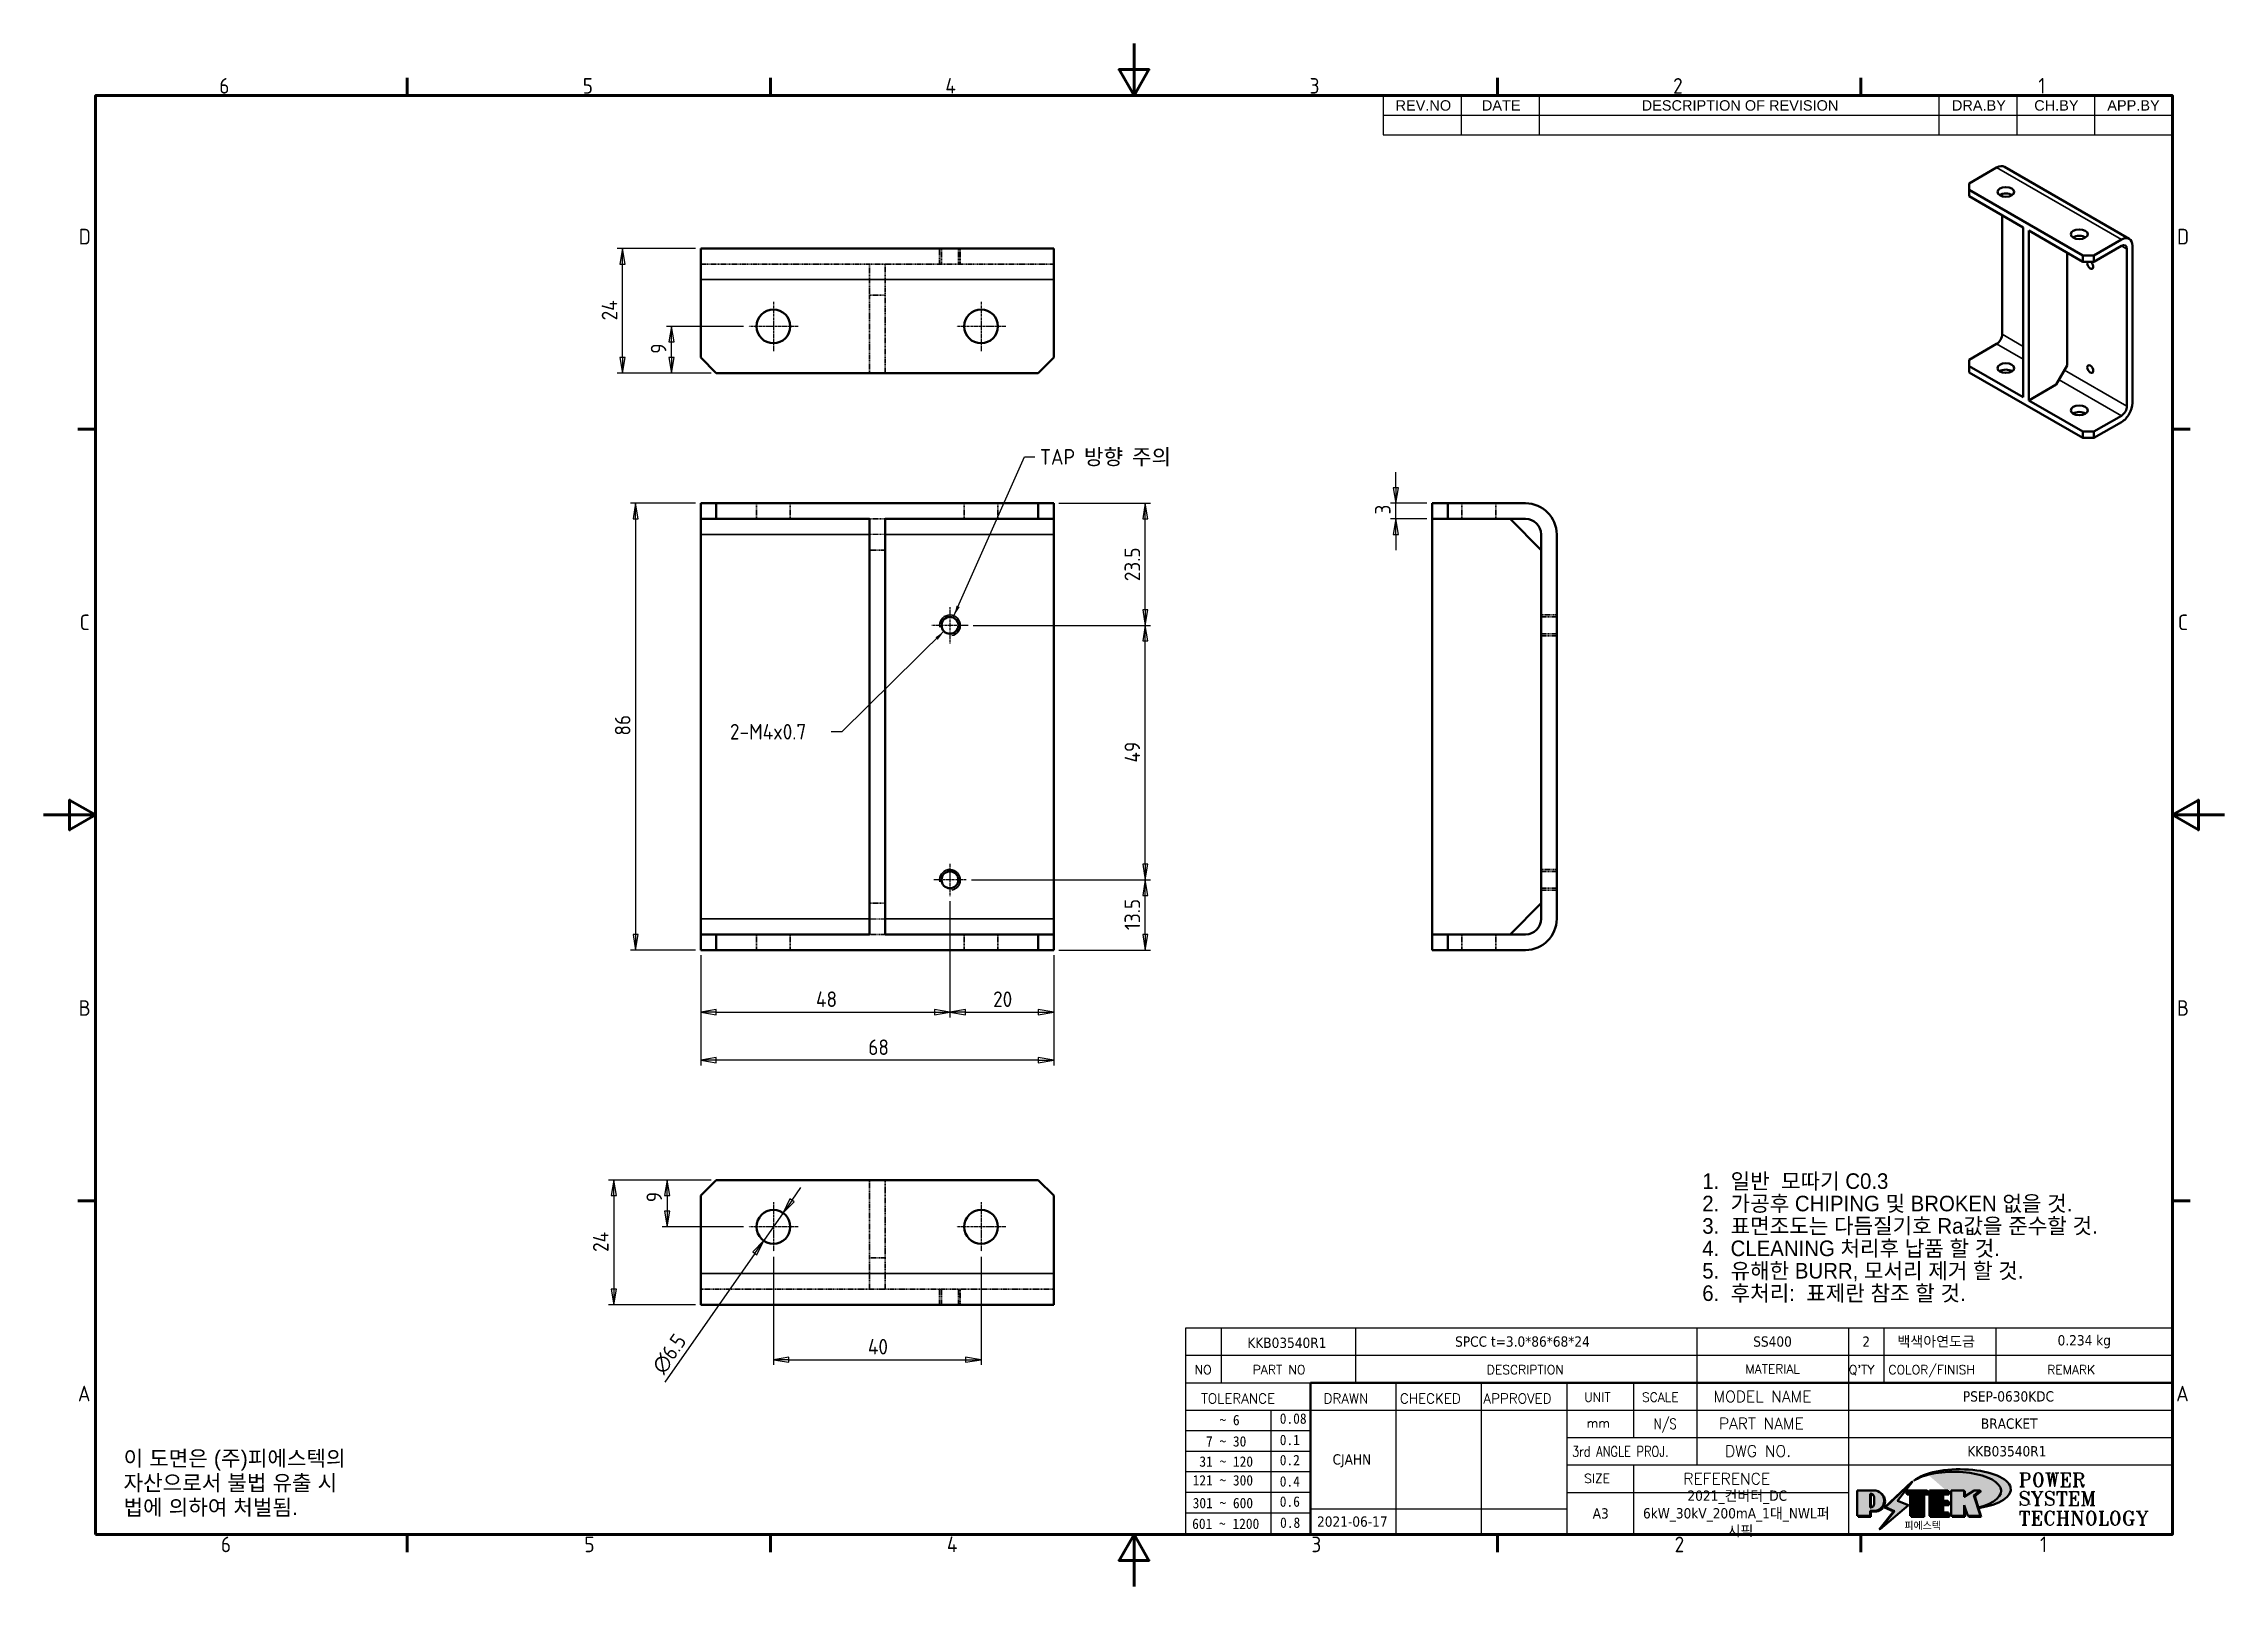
# Model space of a CAD drawing. Header units: millimetres. Extents: x 0 to 420, y 0 to 297.
import ezdxf
from ezdxf.enums import TextEntityAlignment as Align

# ---------------------------------------------------------------- set-up
doc = ezdxf.new("R2010")
doc.units = ezdxf.units.MM
doc.linetypes.add('CHAIN', pattern=[0.7087, 0.4724, -0.0591, 0.1181, -0.0591])
doc.linetypes.add('DASHED', pattern=[0.2067, 0.1654, -0.0413])
doc.layers.get('0').update_dxf_attribs({"lineweight": 25})
for name, color, linetype, lineweight, true_color in [('가려진 것(ISO)', 5, 'DASHED', 35, 0x0000ff), ('가려진 좁은 것(ISO)', 5, 'DASHED', 25, 0x0000ff), ('가시적인 좁은 것(ISO)', 1, 'Continuous', 35, 0xff0000), ('제목(ISO)', 5, 'Continuous', 50, 0x0000ff), ('중심 표식(ISO)', 1, 'Continuous', 25, 0xff0000), ('해치(ISO)', 1, 'Continuous', 18, 0xff0000)]:
    doc.layers.add(name, color=color, linetype=linetype, lineweight=lineweight, true_color=true_color)
for name, color, linetype, lineweight in [('가시적인 것(ISO)', 7, 'Continuous', 50), ('경계(ISO)', 7, 'Continuous', 70), ('기호(ISO)', 7, 'Continuous', 25), ('치수(ISO)', 7, 'Continuous', 25)]:
    doc.layers.add(name, color=color, linetype=linetype, lineweight=lineweight)
doc.styles.add('HAN_291', font='')
doc.styles.add('HAN_370', font='', dxfattribs={"width": 2})
doc.styles.add('ISO Proportional', font='arial.ttf')
doc.styles.add('ISO ProportionalPSTEK', font='isocp.shx')
doc.styles.add('RC_284', font='ROMANC.shx')
doc.styles.add('RC_287', font='ROMANC.shx')
doc.styles.add('RC_292', font='ROMANC.shx')
doc.styles.add('ROMANT_294', font='romant.shx')
doc.styles.add('주 문자 (JIS)', font='arial.ttf')
doc.styles.add('텍스트 스타일333', font='ROMANC.shx', dxfattribs={"width": 0.800000011920929})
doc.styles.add('텍스트 스타일359', font='tahoma.ttf')
doc.styles.get('HAN_291').set_extended_font_data('GulimChe')
doc.styles.get('HAN_370').set_extended_font_data('GulimChe')
doc.dimstyles.new('PSTEK', dxfattribs={"dimtxt": 3, "dimasz": 3, "dimexe": 1, "dimexo": 1, "dimgap": 1, "dimtad": 1, "dimrnd": 1e-08, "dimdsep": 46, "dimtxsty": 'ISO ProportionalPSTEK', "dimblk": 'Filled-1', "dimcen": 0.09, "dimdle": 10, "dimclrd": 3, "dimclre": 3, "dimclrt": 1, "dimadec": 1, "dimazin": 2, "dimtfac": 1, "dimtmove": 0, "dimatfit": 3, "dimfxl": 1, "dimtolj": 1, "dimlwd": -1, "dimlwe": -1, "dimarcsym": 0})
doc.dimstyles.new('PSTEK$7', dxfattribs={"dimtxt": 3, "dimasz": 2, "dimexe": 1, "dimexo": 1, "dimgap": 1, "dimtad": 1, "dimrnd": 1e-08, "dimdsep": 46, "dimtxsty": 'ISO ProportionalPSTEK', "dimblk": 'Filled-1', "dimcen": 0.09, "dimdle": 10, "dimclrd": 3, "dimclre": 3, "dimclrt": 1, "dimadec": 1, "dimazin": 2, "dimtfac": 1, "dimtmove": 0, "dimatfit": 3, "dimfxl": 1, "dimtolj": 1, "dimlwd": -1, "dimlwe": -1, "dimarcsym": 0})

msp = doc.modelspace()

# ---------------------------------------------------------------- texts
at = {"layer": '기호(ISO)', "color": 1, "true_color": 0xff0000, "char_height": 3.00000011920929, "attachment_point": 1, "line_spacing_factor": 0.5250000357627869, "style": 'ISO ProportionalPSTEK'}
for s, insert, width in [('{TAP 방향 주의 }', (191.8856899255222, 218.946412212981), 31.166747879982), ('{2-M4x0.7}', (132.1826148790215, 166.0263935546208), 18.52308807373047)]:
    msp.add_mtext(s, dxfattribs=dict(at, insert=insert, width=width))
at = {"layer": '기호(ISO)', "color": 7, "insert": (15.39462540488438, 26.1558639723931), "char_height": 3.00000011920929, "width": 51.24013826054251, "attachment_point": 1, "line_spacing_factor": 0.9442214965820312, "style": 'ISO Proportional'}
msp.add_mtext('{\\fArial|b0|i0;이 도면은 (주)피에스텍의\\P자산으로서 불법 유출 시 \\P법에 의하여 처벌됨.}', dxfattribs=at)

# ---------------------------------------------------------------- blocks, each defined once
blk = doc.blocks.new('경계 Default Border')
at = {"layer": '경계(ISO)'}
for p, q in [((70, 287.0000076293945), (70, 290.4000091552734)), ((140, 287.0000076293945), (140, 290.4000091552734)), ((280, 287.0000076293945), (280, 290.4000091552734)), ((350, 287.0000076293945), (350, 290.4000091552734)), ((10, 222.7499961853027), (6.599999666213989, 222.7499961853027)), ((410, 222.7499961853027), (413.4000015258789, 222.7499961853027)), ((10, 74.25000190734863), (6.599999666213989, 74.25000190734863)), ((410, 74.25000190734863), (413.4000015258789, 74.25000190734863)), ((70, 10), (70, 6.599999666213989)), ((140, 10), (140, 6.599999666213989)), ((280, 10), (280, 6.599999666213989)), ((350, 10), (350, 6.599999666213989))]:
    blk.add_line(p, q, dxfattribs=at)
at = {"layer": '경계(ISO)', "flags": 128}
for points in [[(210, 297.0000076293945), (210, 287.0000076293945), (207.1132469177246, 292.0000076293945), (212.8867530822754, 292.0000076293945), (210, 287.0000076293945)], [(10, 10), (10, 287.0000076293945), (410, 287.0000076293945), (410, 10), (10, 10)], [(0, 148.5000038146973), (10, 148.5000038146973), (5, 151.3867473602295), (5, 145.6132507324219), (10, 148.5000038146973)], [(420, 148.5000038146973), (410, 148.5000038146973), (415, 151.3867473602295), (415, 145.6132507324219), (410, 148.5000038146973)], [(210, 0), (210, 10), (207.1132469177246, 5), (212.8867530822754, 5), (210, 10)]]:
    blk.add_lwpolyline(points, dxfattribs=at)
at = {"layer": '경계(ISO)', "color": 1, "true_color": 0xff0000, "char_height": 3.00000011920929, "attachment_point": 7, "style": 'ISO ProportionalPSTEK'}
for s, insert in [('6', (33.83253864943981, 287.3713945155963)), ('5', (103.8325386494398, 287.3713945155963)), ('4', (173.6662693321705, 287.4)), ('3', (243.8325386494398, 287.3713945155963)), ('2', (313.8325386494398, 287.3713945155963)), ('1', (384.1668652743101, 287.4)), ('D', (6.766269272565841, 258.3463944559917)), ('D', (410.878270202895, 258.3463944559917)), ('C', (6.932538589835167, 184.0963944559917)), ('C', (411.0445395201643, 184.0963944559917)), ('B', (6.766269272565841, 109.8463944559917)), ('B', (410.878270202895, 109.8463944559917)), ('A', (6.59999988079071, 35.61784856929444)), ('A', (410.7144008173592, 35.61784856929444)), ('6', (34.14453946055966, 6.57139439638704)), ('5', (104.1445394605597, 6.57139439638704)), ('4', (173.9734701308116, 6.59999988079071)), ('3', (244.1685395229535, 6.57139439638704)), ('2', (314.127739416884, 6.57139439638704)), ('1', (384.4860661041481, 6.59999988079071))]:
    blk.add_mtext(s, dxfattribs=dict(at, insert=insert))
blk = doc.blocks.new('제목 블록 PSTEK')
at = {"true_color": 0x848484}
for points in [[(317.2195697678507, 17.0593801673321), (322.0326348870767, 21.62682475217465), (322.2781991042243, 21.94392121864296), (317.0471853425802, 16.97985676345368), (318.7512090904202, 16.1899260703855), (316.0018030350395, 12.71868385740789), (316.3356552234328, 13.00206718743325), (318.9235935156908, 16.2694494742633)], [(321.9846681452406, 19.60711530335299), (321.4042753185749, 19.60711530335299), (321.4042753185749, 19.45905590879572), (321.9846681452406, 19.45905590879572)], [(324.6615819988275, 19.45905590879572), (325.4196460989604, 19.45905590879572), (325.4196460989604, 20.11051724484596), (325.2419748254881, 20.11051724484596), (325.2419748254881, 19.60711530335299), (324.4839107253602, 19.60711530335299), (324.4839107253602, 15.3430047401139), (322.1623394187076, 15.3430047401139), (322.1623394187076, 15.19494534555726), (324.6615819988275, 15.19494534555726)], [(328.2914414389548, 19.45905590879572), (329.4054050004294, 19.45905590879572), (329.4054050004294, 20.11051724484596), (329.2277337269622, 20.11051724484596), (329.2277337269622, 19.60711530335299), (328.1137701654877, 19.60711530335299), (328.1137701654877, 18.25543873810179), (328.2914414389548, 18.25543873810179)], [(328.2914414389548, 17.41554667867274), (329.4054050004294, 17.41554667867274), (329.4054050004294, 18.10737934354514), (329.2277337269622, 18.10737934354514), (329.2277337269622, 17.56360607323003), (328.1137701654877, 17.56360607323003), (328.1137701654877, 15.9944660761648), (328.2914414389548, 15.9944660761648)], [(332.5088862584528, 16.92964231796647), (332.3312149849806, 17.43186301645164), (332.3312149849806, 15.3430047401139), (330.0369607660135, 15.3430047401139), (330.0369607660135, 15.19494534555726), (332.5088862584528, 15.19494534555726)], [(332.5088862584528, 20.1105172448466), (332.3312149849806, 20.1105172448466), (332.3312149849806, 18.99741471888368), (332.5088862584528, 19.11081371413894)], [(335.6156307331414, 20.11051724484596), (335.2535118015555, 20.11051724484596), (334.2514536401189, 19.30614745124769), (335.4855464857051, 15.3430047401139), (333.1954852176545, 15.3430047401139), (333.2478643833523, 15.19494534555726), (335.6632177591723, 15.19494534555726), (334.4291249135862, 19.15808805669106)], [(329.5356972676428, 15.8464066816075), (329.3580259941756, 15.8464066816075), (329.3580259941756, 15.3430047401139), (325.8342124037171, 15.3430047401139), (325.8342124037171, 15.19494534555726), (329.5356972676428, 15.19494534555726)]]:
    blk.add_hatch(color=252, dxfattribs=at).paths.add_polyline_path(points)
at = {"true_color": 0x0000ff}
blk.add_hatch(color=5, dxfattribs=at).paths.add_polyline_path([(321.6183518841322, 17.4193704504104), (319.5281351041078, 18.24969419629727), (322.4505835294948, 22.02344462252142), (317.2195697678507, 17.0593801673321), (318.9235935156908, 16.2694494742633), (316.1741874603099, 12.79820726128571)])
at = {"true_color": 0xff0000}
h = blk.add_hatch(color=1, dxfattribs=at)
edge = h.paths.add_edge_path(flags=0)
edge.add_line((314.2242174273352, 19.60711530335299), (314.2242174273352, 17.00126995915134))
edge.add_line((314.2242174273352, 17.00126995915134), (314.3485873187598, 17.00126995915134))
edge.add_arc((314.3485873187598, 17.6527312952023), 0.6514613360509371, 270, 360)
edge.add_line((315.0000486548106, 17.6527312952023), (315.0000486548106, 18.95565396730211))
edge.add_arc((314.3485873187598, 18.95565396730212), 0.6514613360508712, 0, 90)
edge.add_line((314.3485873187598, 19.60711530335299), (314.2242174273352, 19.60711530335299))
edge = h.paths.add_edge_path()
edge.add_arc((314.9847713324306, 18.28938669179658), 1.969189947606664, 269.9999999999959, 450)
edge.add_line((314.9847713324306, 20.25857663940318), (311.7664314776902, 20.25857663940324))
edge.add_line((311.7664314776902, 20.25857663940324), (311.7664314776902, 15.3430047401139))
edge.add_line((311.7664314776902, 15.3430047401139), (314.2242174273352, 15.3430047401139))
edge.add_line((314.2242174273352, 15.3430047401139), (314.2242174273352, 16.32019674418991))
edge.add_line((314.2242174273352, 16.32019674418991), (314.9847713324307, 16.32019674418991))
at = {"true_color": 0x848484}
h = blk.add_hatch(color=252, dxfattribs=at)
edge = h.paths.add_edge_path()
edge.add_arc((314.9847713324309, 18.28938669179657), 1.969189947606666, 270, 406.8278729790604)
edge.add_arc((315.1624426058984, 18.1413272972396), 1.969189947606962, -90, 53.560984836317004, ccw=False)
edge.add_line((315.1624426058984, 16.17213734963263), (314.4018887008024, 16.17213734963263))
edge.add_line((314.4018887008024, 16.17213734963263), (314.4018887008024, 15.19494534555726))
edge.add_line((314.4018887008024, 15.19494534555726), (311.9441027511573, 15.19494534555726))
edge.add_line((311.9441027511573, 15.19494534555726), (311.9441027511573, 15.3430047401139))
edge.add_line((311.9441027511573, 15.3430047401139), (314.2242174273352, 15.3430047401139))
edge.add_line((314.2242174273352, 15.3430047401139), (314.2242174273352, 16.32019674418991))
edge.add_line((314.2242174273352, 16.32019674418991), (314.9847713324309, 16.32019674418991))
h = blk.add_hatch(color=252, dxfattribs=at)
edge = h.paths.add_edge_path()
edge.add_line((314.4018887008024, 19.45905590879572), (314.5262585922315, 19.45905590879572))
edge.add_arc((314.5262585922314, 18.80759457274939), 0.6514613360463194, 60.4189348879147, 90.00000000000318, ccw=False)
edge.add_arc((314.3485873187602, 18.95565396730057), 0.6514613360524251, 39.96992292766206, 90.00000000009999)
edge.add_line((314.3485873187591, 19.60711530335307), (314.2242174273352, 19.60711530335298))
edge.add_line((314.2242174273352, 19.60711530335299), (314.2242174273352, 17.00126995915134))
edge.add_line((314.2242174273352, 17.00126995915134), (314.3485873187591, 17.00126995915134))
edge.add_arc((314.3485873187568, 17.652731295233), 0.6514613360816299, 270.0000000002, 274.6930825552478)
edge.add_line((314.4018887008024, 17.0034541317032), (314.4018887008024, 19.45905590879572))
at = {"true_color": 0xff0000}
for points in [[(324.4839107253602, 19.60711530335299), (325.2419748254881, 19.60711530335299), (325.2419748254881, 20.25857663940324), (321.2266040451076, 20.25857663940324), (321.2266040451076, 19.60711530335299), (321.9846681452406, 19.60711530335299), (321.9846681452406, 15.3430047401139), (324.4839107253602, 15.3430047401139)], [(329.2277337269622, 20.25857663940324), (325.65654113025, 20.25857663940324), (325.65654113025, 15.3430047401139), (329.3580259941756, 15.3430047401139), (329.3580259941756, 15.9944660761648), (328.1137701654877, 15.9944660761648), (328.1137701654877, 17.56360607323003), (329.2277337269622, 17.56360607323003), (329.2277337269622, 18.25543873810179), (328.1137701654877, 18.25543873810179), (328.1137701654877, 19.60711530335299), (329.2277337269622, 19.60711530335299)], [(332.3312149849806, 20.25857663940324), (329.8592894925411, 20.25857663940324), (329.8592894925411, 15.3430047401139), (332.3312149849806, 15.3430047401139), (332.3312149849806, 17.4318630164523), (333.0701931098801, 15.3430047401139), (335.4855464857051, 15.3430047401139), (334.2514536401189, 19.30614745124769), (335.4379594596742, 20.25857663940324), (334.3071782107978, 20.25857663940324), (332.3312149849806, 18.99741471888304)]]:
    blk.add_hatch(color=1, dxfattribs=at).paths.add_polyline_path(points)
at = {"layer": '해치(ISO)', "true_color": 0x27d1fc}
h = blk.add_hatch(color=140, dxfattribs=at)
edge = h.paths.add_edge_path()
edge.add_ellipse((330.3660919371412, 20.15576403068321), major_axis=(9.100907360794343, 0), ratio=0.4069904968023172, start_angle=301.3098473703837, end_angle=507.7436900681698)
edge.add_ellipse((331.5340919371412, 20.4634168429492), major_axis=(-9.82350664112931, 0), ratio=0.3942600559756514, start_angle=111.51207141178469, end_angle=334.47025347086895, ccw=False)
edge.add_line((335.1363447531188, 16.8601935978785), (335.0955236905705, 16.99119398620872))
at = {"color": 180, "true_color": 0x3f00ff}
for p, q in [((182.475792979055, 11.79100474011392), (182.4757929790549, 51.56524660363496)), ((182.4757929790549, 51.56524660363496), (372.4757929537551, 51.56524660363496)), ((189.2651435055721, 51.56524660363496), (189.2651435055722, 41.00524660363494)), ((215.2152739891528, 41.00524660363494), (215.2152739891528, 51.56524660363496)), ((280.8758854511282, 51.56524660363496), (280.8758854511282, 41.00524660363494)), ((310.0881549537552, 51.56524660363496), (310.0881549537553, 41.00524660363494)), ((316.9044520275131, 51.56524660363496), (316.9044520275127, 41.00524660363494)), ((338.4566026226726, 51.56524660363496), (338.4566026226727, 41.00524660363494)), ((372.4757929537551, 51.56524660363496), (372.4757929537551, 11.79100474011389)), ((182.475792979055, 46.2852466036349), (372.4757929537551, 46.28524660363492)), ((182.475792979055, 41.00524660363493), (206.451475290024, 41.00524660363493)), ((222.9401812389276, 11.79100474011392), (222.9401812389276, 41.00524660363494)), ((239.4288871878316, 11.79100474011392), (239.4288871878316, 41.00524660363494)), ((255.9175931367356, 11.79100474011392), (255.9175931367356, 41.00524660363494)), ((268.6918866058747, 41.00524660363494), (268.6918866058747, 30.44524660363498)), ((280.8758854511282, 41.00524660363494), (280.8758854511282, 25.16524660363502)), ((310.088154953755, 41.00524660363494), (310.088154953755, 11.79100474011392)), ((182.475792979055, 35.72524660363497), (206.451475290024, 35.72524660363497)), ((198.8621818849491, 12.02524660363491), (198.8621818849491, 35.72524660363497)), ((206.451475290024, 35.72524660363497), (372.4757929537551, 35.72524660363497)), ((182.475792979055, 31.77524660363492), (206.451475290024, 31.77524660363492)), ((255.917593136736, 30.44524660363498), (372.4757929537552, 30.44524660363501)), ((182.475792979055, 27.82524660363487), (206.451475290024, 27.82524660363487)), ((182.475792979055, 23.87524660363505), (206.451475290024, 23.87524660363505)), ((255.9175931367359, 25.16524660363502), (372.4757929537552, 25.165246603635)), ((268.6918866058744, 25.16524660363502), (268.6918866058744, 11.79100474011392)), ((182.475792979055, 19.92524660363478), (206.451475290024, 19.92524660363478)), ((255.9175931367359, 19.88524660363481), (310.0881549537553, 19.88524660363481)), ((182.475792979055, 15.97524660363496), (206.451475290024, 15.97524660363496)), ((206.451475290024, 16.74100474011396), (255.9175931367359, 16.74100474011396)), ((182.475792979055, 11.79100474011392), (372.4757929537551, 11.79100474011389))]:
    blk.add_line(p, q, dxfattribs=at)
at = {"color": 7, "linetype": 'Continuous', "lineweight": 25}
blk.add_line((182.4771903250938, 46.27967054998719), (231.7273669611342, 46.27967054998717), dxfattribs=at)
at = {"color": 7, "lineweight": 50}
for p, q in [((206.4514752900237, 11.79100474011392), (206.4514752900237, 41.00524660363494)), ((206.451475290024, 41.00524660363494), (372.4757929537551, 41.00524660363496))]:
    blk.add_line(p, q, dxfattribs=at)
at = {"color": 7}
for p, q in [((322.2781991042243, 21.94392121864296), (317.0471853425802, 16.97985676345368)), ((322.4505835294948, 22.02344462252142), (317.2195697678507, 17.0593801673321)), ((317.2195697678507, 17.0593801673321), (322.0326348870767, 21.62682475217465)), ((319.5281351041078, 18.24969419629727), (322.4505835294948, 22.02344462252142)), ((322.0326348870767, 21.62682475217465), (322.2781991042243, 21.94392121864296)), ((311.7664314776902, 20.25900474011391), (311.7664314776902, 15.34300474011391)), ((314.9847713324309, 20.25857663940324), (311.7664314776902, 20.25857663940324)), ((314.9847713324309, 20.25857663940324), (311.7664314776902, 20.25857663940324)), ((311.7664314776902, 20.25857663940324), (311.7664314776902, 15.3430047401139)), ((314.2242174273352, 17.00126995915134), (314.2242174273352, 19.60711530335299)), ((314.2242174273352, 19.60711530335299), (314.3485873187591, 19.60711530335299)), ((314.3485873187591, 19.60711530335299), (314.2242174273352, 19.60711530335299)), ((314.2242174273352, 19.60711530335299), (314.2242174273352, 17.00126995915134)), ((314.2242174273352, 17.00126995915134), (314.2242174273352, 19.60711530335299)), ((314.2242174273352, 19.60711530335299), (314.3485873187591, 19.60711530335299)), ((314.3485873187591, 17.00126995915134), (314.2242174273352, 17.00126995915134)), ((314.2242174273352, 17.00126995915134), (314.3485873187591, 17.00126995915134)), ((314.3485873187591, 17.00126995915134), (314.2242174273352, 17.00126995915134)), ((314.4018887008024, 19.45905590879572), (314.5262585922314, 19.45905590879572)), ((314.4018887008024, 17.0034541317032), (314.4018887008024, 19.45905590879572)), ((315.0000486548106, 18.95565396730275), (315.0000486548106, 17.65273129520161)), ((315.0000486548106, 18.95565396730275), (315.0000486548106, 17.65273129520161)), ((316.1741874603099, 12.79820726128571), (321.6183518841322, 17.4193704504104)), ((317.0471853425802, 16.97985676345368), (318.7512090904202, 16.1899260703855)), ((318.9235935156908, 16.2694494742633), (317.2195697678507, 17.0593801673321)), ((317.2195697678507, 17.0593801673321), (318.9235935156908, 16.2694494742633)), ((321.6183518841322, 17.4193704504104), (319.5281351041078, 18.24969419629727)), ((325.2419748254881, 20.25857663940324), (321.2266040451076, 20.25857663940324)), ((321.2266040451076, 20.25857663940324), (321.2266040451076, 19.60711530335299)), ((325.2419748254881, 20.25857663940324), (321.2266040451076, 20.25857663940324)), ((321.2266040451076, 20.25857663940324), (321.2266040451076, 19.60711530335299)), ((321.2266040451076, 19.60711530335299), (321.9846681452406, 19.60711530335299)), ((321.2266040451076, 19.60711530335299), (321.9846681452406, 19.60711530335299)), ((321.4042753185749, 19.60711530335299), (321.4042753185749, 19.45905590879572)), ((321.9846681452406, 19.60711530335299), (321.4042753185749, 19.60711530335299)), ((321.4042753185749, 19.45905590879572), (321.9846681452406, 19.45905590879572)), ((321.9846681452406, 19.60711530335299), (321.9846681452406, 15.3430047401139)), ((321.9846681452406, 19.45905590879572), (321.9846681452406, 19.60711530335299)), ((321.9846681452406, 19.60711530335299), (321.9846681452406, 15.3430047401139)), ((324.4839107253602, 19.60711530335299), (325.2419748254881, 19.60711530335299)), ((324.4839107253602, 15.3430047401139), (324.4839107253602, 19.60711530335299)), ((325.2419748254881, 19.60711530335299), (324.4839107253602, 19.60711530335299)), ((324.4839107253602, 19.60711530335299), (324.4839107253602, 15.3430047401139)), ((324.4839107253602, 19.60711530335299), (325.2419748254881, 19.60711530335299)), ((324.4839107253602, 15.3430047401139), (324.4839107253602, 19.60711530335299)), ((324.6615819988275, 19.45905590879572), (325.4196460989604, 19.45905590879572)), ((324.6615819988275, 15.19494534555726), (324.6615819988275, 19.45905590879572)), ((325.2419748254881, 19.60711530335299), (325.2419748254881, 20.25857663940324)), ((325.2419748254881, 19.60711530335299), (325.2419748254881, 20.25857663940324)), ((325.4196460989604, 20.11051724484596), (325.2419748254881, 20.11051724484596)), ((325.2419748254881, 20.11051724484596), (325.2419748254881, 19.60711530335299)), ((325.4196460989604, 19.45905590879572), (325.4196460989604, 20.11051724484596)), ((329.2277337269622, 20.25857663940324), (325.65654113025, 20.25857663940324)), ((325.65654113025, 20.25857663940324), (325.65654113025, 15.3430047401139)), ((325.65654113025, 20.25857663940324), (325.65654113025, 15.3430047401139)), ((329.2277337269622, 20.25857663940324), (325.65654113025, 20.25857663940324)), ((328.1137701654877, 18.25543873810179), (328.1137701654877, 19.60711530335299)), ((328.1137701654877, 19.60711530335299), (329.2277337269622, 19.60711530335299)), ((329.2277337269622, 19.60711530335299), (328.1137701654877, 19.60711530335299)), ((328.1137701654877, 19.60711530335299), (328.1137701654877, 18.25543873810179)), ((328.1137701654877, 18.25543873810179), (328.1137701654877, 19.60711530335299)), ((328.1137701654877, 19.60711530335299), (329.2277337269622, 19.60711530335299)), ((329.2277337269622, 18.25543873810179), (328.1137701654877, 18.25543873810179)), ((328.1137701654877, 18.25543873810179), (328.2914414389548, 18.25543873810179)), ((329.2277337269622, 18.25543873810179), (328.1137701654877, 18.25543873810179)), ((328.1137701654877, 17.56360607323003), (329.2277337269622, 17.56360607323003)), ((328.1137701654877, 15.9944660761648), (328.1137701654877, 17.56360607323003)), ((329.2277337269622, 17.56360607323003), (328.1137701654877, 17.56360607323003)), ((328.1137701654877, 17.56360607323003), (328.1137701654877, 15.9944660761648)), ((328.1137701654877, 17.56360607323003), (329.2277337269622, 17.56360607323003)), ((328.1137701654877, 15.9944660761648), (328.1137701654877, 17.56360607323003)), ((328.2914414389548, 18.25543873810179), (328.2914414389548, 19.45905590879572)), ((328.2914414389548, 19.45905590879572), (329.4054050004294, 19.45905590879572)), ((328.2914414389548, 15.9944660761648), (328.2914414389548, 17.41554667867274)), ((328.2914414389548, 17.41554667867274), (329.4054050004294, 17.41554667867274)), ((329.2277337269622, 19.60711530335299), (329.2277337269622, 20.25857663940324)), ((329.2277337269622, 19.60711530335299), (329.2277337269622, 20.25857663940324)), ((329.4054050004294, 20.11051724484596), (329.2277337269622, 20.11051724484596)), ((329.2277337269622, 20.11051724484596), (329.2277337269622, 19.60711530335299)), ((329.2277337269622, 17.56360607323003), (329.2277337269622, 18.25543873810179)), ((329.2277337269622, 17.56360607323003), (329.2277337269622, 18.25543873810179)), ((329.4054050004294, 18.10737934354514), (329.2277337269622, 18.10737934354514)), ((329.2277337269622, 18.10737934354514), (329.2277337269622, 17.56360607323003)), ((329.4054050004294, 19.45905590879572), (329.4054050004294, 20.11051724484596)), ((329.4054050004294, 17.41554667867274), (329.4054050004294, 18.10737934354514)), ((332.3312149849806, 20.25857663940324), (329.8592894925411, 20.25857663940324)), ((329.8592894925411, 20.25857663940324), (329.8592894925411, 15.3430047401139)), ((329.8592894925411, 20.25857663940324), (329.8592894925411, 15.3430047401139)), ((332.3312149849806, 20.25857663940324), (329.8592894925411, 20.25857663940324)), ((334.3071782107978, 20.25857663940324), (332.3312149849806, 18.99741471888304)), ((332.3312149849806, 18.99741471888304), (332.3312149849806, 20.25857663940324)), ((334.3071782107978, 20.25857663940324), (332.3312149849806, 18.99741471888304)), ((332.3312149849806, 18.99741471888304), (332.3312149849806, 20.25857663940324)), ((332.5088862584528, 20.1105172448466), (332.3312149849806, 20.1105172448466)), ((332.3312149849806, 20.1105172448466), (332.3312149849806, 18.99741471888368)), ((332.3312149849806, 18.99741471888368), (332.5088862584528, 19.11081371413894)), ((332.3312149849806, 17.4318630164523), (333.0701931098801, 15.3430047401139)), ((332.3312149849806, 15.3430047401139), (332.3312149849806, 17.4318630164523)), ((332.5088862584528, 16.92964231796647), (332.3312149849806, 17.43186301645164)), ((332.3312149849806, 17.43186301645164), (332.3312149849806, 15.3430047401139)), ((332.3312149849806, 17.4318630164523), (333.0701931098801, 15.3430047401139)), ((332.3312149849806, 15.3430047401139), (332.3312149849806, 17.4318630164523)), ((332.5088862584528, 19.11081371413894), (332.5088862584528, 20.1105172448466)), ((332.5088862584528, 15.19494534555726), (332.5088862584528, 16.92964231796647)), ((334.2514536401189, 19.30614745124769), (335.4379594596742, 20.25857663940324)), ((334.2514536401189, 19.30614745124769), (335.4379594596742, 20.25857663940324)), ((335.2535118015555, 20.11051724484596), (334.2514536401189, 19.30614745124769)), ((335.4855464857051, 15.3430047401139), (334.2514536401189, 19.30614745124769)), ((334.2514536401189, 19.30614745124769), (335.4855464857051, 15.3430047401139)), ((335.4855464857051, 15.3430047401139), (334.2514536401189, 19.30614745124769)), ((335.4379594596742, 20.25857663940324), (334.3071782107978, 20.25857663940324)), ((335.4379594596742, 20.25857663940324), (334.3071782107978, 20.25857663940324)), ((334.4291249135862, 19.15808805669104), (335.6156307331414, 20.11051724484596)), ((335.6632177591723, 15.19494534555726), (334.4291249135862, 19.15808805669104)), ((335.6156307331414, 20.11051724484596), (335.2535118015555, 20.11051724484596)), ((345.0447381189468, 17.50375595811051), (344.9867755289346, 17.689895936919)), ((311.7664314776902, 15.3430047401139), (314.2242174273352, 15.3430047401139)), ((311.7664314776902, 15.3430047401139), (314.2242174273352, 15.3430047401139)), ((314.2242174273352, 15.3430047401139), (311.9441027511573, 15.3430047401139)), ((311.9441027511573, 15.3430047401139), (311.9441027511573, 15.19494534555726)), ((311.9441027511573, 15.19494534555726), (314.4018887008024, 15.19494534555726)), ((314.2242174273352, 16.32019674418991), (314.9847713324309, 16.32019674418991)), ((314.2242174273352, 15.3430047401139), (314.2242174273352, 16.32019674418991)), ((314.9847713324309, 16.32019674418991), (314.2242174273352, 16.32019674418991)), ((314.2242174273352, 16.32019674418991), (314.2242174273352, 15.3430047401139)), ((314.2242174273352, 16.32019674418991), (314.9847713324309, 16.32019674418991)), ((314.2242174273352, 15.3430047401139), (314.2242174273352, 16.32019674418991)), ((314.4018887008024, 16.17213734963263), (315.162442605898, 16.17213734963263)), ((314.4018887008024, 15.19494534555726), (314.4018887008024, 16.17213734963263)), ((318.7512090904202, 16.1899260703855), (316.0018030350395, 12.71868385740789)), ((316.0018030350395, 12.71868385740789), (316.3356552234328, 13.00206718743325)), ((318.9235935156908, 16.2694494742633), (316.1741874603099, 12.79820726128571)), ((316.3356552234328, 13.00206718743325), (318.9235935156908, 16.2694494742633)), ((321.9846681452406, 15.3430047401139), (324.4839107253602, 15.3430047401139)), ((321.9846681452406, 15.3430047401139), (324.4839107253602, 15.3430047401139)), ((324.4839107253602, 15.3430047401139), (322.1623394187076, 15.3430047401139)), ((322.1623394187076, 15.3430047401139), (322.1623394187076, 15.19494534555726)), ((322.1623394187076, 15.19494534555726), (324.6615819988275, 15.19494534555726)), ((325.65654113025, 15.3430047401139), (329.3580259941756, 15.3430047401139)), ((325.65654113025, 15.3430047401139), (329.3580259941756, 15.3430047401139)), ((329.3580259941756, 15.3430047401139), (325.8342124037171, 15.3430047401139)), ((325.8342124037171, 15.3430047401139), (325.8342124037171, 15.19494534555726)), ((325.8342124037171, 15.19494534555726), (329.5356972676428, 15.19494534555726)), ((329.3580259941756, 15.9944660761648), (328.1137701654877, 15.9944660761648)), ((328.1137701654877, 15.9944660761648), (328.2914414389548, 15.9944660761648)), ((329.3580259941756, 15.9944660761648), (328.1137701654877, 15.9944660761648)), ((329.3580259941756, 15.3430047401139), (329.3580259941756, 15.9944660761648)), ((329.3580259941756, 15.3430047401139), (329.3580259941756, 15.9944660761648)), ((329.5356972676428, 15.8464066816075), (329.3580259941756, 15.8464066816075)), ((329.3580259941756, 15.8464066816075), (329.3580259941756, 15.3430047401139)), ((329.5356972676428, 15.19494534555726), (329.5356972676428, 15.8464066816075)), ((329.8592894925411, 15.3430047401139), (332.3312149849806, 15.3430047401139)), ((329.8592894925411, 15.3430047401139), (332.3312149849806, 15.3430047401139)), ((332.3312149849806, 15.3430047401139), (330.0369607660135, 15.3430047401139)), ((330.0369607660135, 15.3430047401139), (330.0369607660135, 15.19494534555726)), ((330.0369607660135, 15.19494534555726), (332.5088862584528, 15.19494534555726)), ((333.0701931098801, 15.3430047401139), (335.4855464857051, 15.3430047401139)), ((333.0701931098801, 15.3430047401139), (335.4855464857051, 15.3430047401139)), ((335.4855464857051, 15.3430047401139), (333.1954852176545, 15.3430047401139)), ((333.1954852176545, 15.3430047401139), (333.2478643833523, 15.19494534555726)), ((333.2478643833523, 15.19494534555726), (335.6632177591723, 15.19494534555726))]:
    blk.add_line(p, q, dxfattribs=at)
at = {"color": 5, "true_color": 0x0000ff}
for p, q in [((322.4505835294948, 22.02344462252142), (317.2195697678507, 17.0593801673321)), ((319.5281351041078, 18.24969419629727), (322.4505835294948, 22.02344462252142)), ((316.1741874603099, 12.79820726128571), (321.6183518841322, 17.4193704504104)), ((317.2195697678507, 17.0593801673321), (318.9235935156908, 16.2694494742633)), ((321.6183518841322, 17.4193704504104), (319.5281351041078, 18.24969419629727)), ((318.9235935156908, 16.2694494742633), (316.1741874603099, 12.79820726128571))]:
    blk.add_line(p, q, dxfattribs=at)
at = {"color": 1, "true_color": 0xff0000}
for p, q in [((314.9847713324309, 20.25857663940324), (311.7664314776902, 20.25857663940324)), ((311.7664314776902, 20.25857663940324), (311.7664314776902, 15.3430047401139)), ((314.2242174273352, 17.00126995915134), (314.2242174273352, 19.60711530335299)), ((314.2242174273352, 19.60711530335299), (314.3485873187591, 19.60711530335299)), ((314.3485873187591, 17.00126995915134), (314.2242174273352, 17.00126995915134)), ((315.0000486548106, 18.95565396730275), (315.0000486548106, 17.65273129520161)), ((325.2419748254881, 20.25857663940324), (321.2266040451076, 20.25857663940324)), ((321.2266040451076, 20.25857663940324), (321.2266040451076, 19.60711530335299)), ((321.2266040451076, 19.60711530335299), (321.9846681452406, 19.60711530335299)), ((321.9846681452406, 19.60711530335299), (321.9846681452406, 15.3430047401139)), ((324.4839107253602, 19.60711530335299), (325.2419748254881, 19.60711530335299)), ((324.4839107253602, 15.3430047401139), (324.4839107253602, 19.60711530335299)), ((325.2419748254881, 19.60711530335299), (325.2419748254881, 20.25857663940324)), ((329.2277337269622, 20.25857663940324), (325.65654113025, 20.25857663940324)), ((325.65654113025, 20.25857663940324), (325.65654113025, 15.3430047401139)), ((328.1137701654877, 18.25543873810179), (328.1137701654877, 19.60711530335299)), ((328.1137701654877, 19.60711530335299), (329.2277337269622, 19.60711530335299)), ((329.2277337269622, 18.25543873810179), (328.1137701654877, 18.25543873810179)), ((328.1137701654877, 17.56360607323003), (329.2277337269622, 17.56360607323003)), ((328.1137701654877, 15.9944660761648), (328.1137701654877, 17.56360607323003)), ((329.2277337269622, 19.60711530335299), (329.2277337269622, 20.25857663940324)), ((329.2277337269622, 17.56360607323003), (329.2277337269622, 18.25543873810179)), ((332.3312149849806, 20.25857663940324), (329.8592894925411, 20.25857663940324)), ((329.8592894925411, 20.25857663940324), (329.8592894925411, 15.3430047401139)), ((334.3071782107978, 20.25857663940324), (332.3312149849806, 18.99741471888304)), ((332.3312149849806, 18.99741471888304), (332.3312149849806, 20.25857663940324)), ((332.3312149849806, 17.4318630164523), (333.0701931098801, 15.3430047401139)), ((332.3312149849806, 15.3430047401139), (332.3312149849806, 17.4318630164523)), ((334.2514536401189, 19.30614745124769), (335.4379594596742, 20.25857663940324)), ((335.4855464857051, 15.3430047401139), (334.2514536401189, 19.30614745124769)), ((335.4379594596742, 20.25857663940324), (334.3071782107978, 20.25857663940324)), ((311.7664314776902, 15.3430047401139), (314.2242174273352, 15.3430047401139)), ((314.2242174273352, 16.32019674418991), (314.9847713324309, 16.32019674418991)), ((314.2242174273352, 15.3430047401139), (314.2242174273352, 16.32019674418991)), ((321.9846681452406, 15.3430047401139), (324.4839107253602, 15.3430047401139)), ((325.65654113025, 15.3430047401139), (329.3580259941756, 15.3430047401139)), ((329.3580259941756, 15.9944660761648), (328.1137701654877, 15.9944660761648)), ((329.3580259941756, 15.3430047401139), (329.3580259941756, 15.9944660761648)), ((329.8592894925411, 15.3430047401139), (332.3312149849806, 15.3430047401139)), ((333.0701931098801, 15.3430047401139), (335.4855464857051, 15.3430047401139))]:
    blk.add_line(p, q, dxfattribs=at)
at = {"color": 7}
for centre, radius, start, end in [((314.3485873187598, 18.95565396730211), 0.6514613360508712, 0, 90), ((314.3485873187602, 18.95565396730057), 0.6514613360524251, 39.96992292766117, 90), ((314.3485873187598, 18.95565396730212), 0.6514613360508712, 0, 90), ((314.3485873187597, 17.65273129520228), 0.6514613360509381, 270, 0), ((314.3485873187598, 17.6527312952023), 0.6514613360509381, 270, 0), ((314.3485873187568, 17.652731295233), 0.6514613360816299, 270, 274.6930825552478), ((314.5262585922314, 18.80759457274939), 0.6514613360463193, 60.41893488791137, 90), ((314.9847713324309, 18.28938669179658), 1.969189947606665, 270, 90), ((314.9847713324309, 18.28938669179658), 1.969189947606665, 270, 90), ((314.9847713324307, 18.2893866917965), 1.969189947606594, 270, 46.82787297909833), ((315.1624426058984, 18.1413272972396), 1.969189947606961, 270, 53.56098483636067)]:
    blk.add_arc(centre, radius, start, end, dxfattribs=at)
at = {"color": 1, "true_color": 0xff0000}
for centre, radius, start, end in [((314.3485873187598, 18.95565396730211), 0.6514613360508712, 0, 90), ((314.3485873187598, 17.6527312952023), 0.6514613360509381, 270, 0), ((314.9847713324309, 18.28938669179657), 1.969189947606665, 270, 90)]:
    blk.add_arc(centre, radius, start, end, dxfattribs=at)
at = {"layer": '제목(ISO)'}
for p, q in [((322.2781991042243, 21.94392121864296), (317.0471853425802, 16.97985676345368)), ((322.4505835294948, 22.02344462252142), (317.2195697678507, 17.0593801673321)), ((317.2195697678507, 17.0593801673321), (322.0326348870767, 21.62682475217465)), ((319.5281351041078, 18.24969419629727), (322.4505835294948, 22.02344462252142)), ((322.0326348870767, 21.62682475217465), (322.2781991042243, 21.94392121864296)), ((314.9847713324306, 20.25857663940324), (311.7664314776902, 20.25857663940324)), ((311.7664314776902, 20.25857663940324), (311.7664314776902, 15.3430047401139)), ((314.2242174273352, 17.00126995915134), (314.2242174273352, 19.60711530335299)), ((314.2242174273352, 19.60711530335299), (314.3485873187598, 19.60711530335299)), ((314.3485873187591, 19.60711530335299), (314.2242174273352, 19.60711530335299)), ((314.2242174273352, 19.60711530335299), (314.2242174273352, 17.00126995915134)), ((314.3485873187598, 17.00126995915134), (314.2242174273352, 17.00126995915134)), ((314.2242174273352, 17.00126995915134), (314.3485873187591, 17.00126995915134)), ((314.4018887008024, 19.45905590879572), (314.5262585922314, 19.45905590879572)), ((314.4018887008024, 17.0034541317032), (314.4018887008024, 19.45905590879572)), ((315.0000486548106, 18.95565396730211), (315.0000486548106, 17.6527312952023)), ((316.1741874603099, 12.79820726128571), (321.6183518841322, 17.4193704504104)), ((317.0471853425802, 16.97985676345368), (318.7512090904202, 16.1899260703855)), ((317.2195697678507, 17.0593801673321), (318.9235935156908, 16.2694494742633)), ((318.9235935156908, 16.2694494742633), (317.2195697678507, 17.0593801673321)), ((321.6183518841322, 17.4193704504104), (319.5281351041078, 18.24969419629727)), ((325.2419748254881, 20.25857663940324), (321.2266040451076, 20.25857663940324)), ((321.2266040451076, 20.25857663940324), (321.2266040451076, 19.60711530335299)), ((321.2266040451076, 19.60711530335299), (321.9846681452406, 19.60711530335299)), ((321.9846681452406, 19.60711530335299), (321.4042753185749, 19.60711530335299)), ((321.4042753185749, 19.60711530335299), (321.4042753185749, 19.45905590879572)), ((321.4042753185749, 19.45905590879572), (321.9846681452406, 19.45905590879572)), ((321.9846681452406, 19.60711530335299), (321.9846681452406, 15.3430047401139)), ((321.9846681452406, 19.45905590879572), (321.9846681452406, 19.60711530335299)), ((324.4839107253602, 19.60711530335299), (325.2419748254881, 19.60711530335299)), ((324.4839107253602, 15.3430047401139), (324.4839107253602, 19.60711530335299)), ((325.2419748254881, 19.60711530335299), (324.4839107253602, 19.60711530335299)), ((324.4839107253602, 19.60711530335299), (324.4839107253602, 15.3430047401139)), ((324.6615819988275, 19.45905590879572), (325.4196460989604, 19.45905590879572)), ((324.6615819988275, 15.19494534555726), (324.6615819988275, 19.45905590879572)), ((325.2419748254881, 19.60711530335299), (325.2419748254881, 20.25857663940324)), ((325.4196460989604, 20.11051724484596), (325.2419748254881, 20.11051724484596)), ((325.2419748254881, 20.11051724484596), (325.2419748254881, 19.60711530335299)), ((325.4196460989604, 19.45905590879572), (325.4196460989604, 20.11051724484596)), ((329.2277337269622, 20.25857663940324), (325.65654113025, 20.25857663940324)), ((325.65654113025, 20.25857663940324), (325.65654113025, 15.3430047401139)), ((328.1137701654877, 18.25543873810179), (328.1137701654877, 19.60711530335299)), ((328.1137701654877, 19.60711530335299), (329.2277337269622, 19.60711530335299)), ((329.2277337269622, 19.60711530335299), (328.1137701654877, 19.60711530335299)), ((328.1137701654877, 19.60711530335299), (328.1137701654877, 18.25543873810179)), ((329.2277337269622, 18.25543873810179), (328.1137701654877, 18.25543873810179)), ((328.1137701654877, 18.25543873810179), (328.2914414389548, 18.25543873810179)), ((328.1137701654877, 15.9944660761648), (328.1137701654877, 17.56360607323003)), ((328.1137701654877, 17.56360607323003), (329.2277337269622, 17.56360607323003)), ((329.2277337269622, 17.56360607323003), (328.1137701654877, 17.56360607323003)), ((328.1137701654877, 17.56360607323003), (328.1137701654877, 15.9944660761648)), ((328.2914414389548, 19.45905590879572), (329.4054050004294, 19.45905590879572)), ((328.2914414389548, 18.25543873810179), (328.2914414389548, 19.45905590879572)), ((328.2914414389548, 17.41554667867274), (329.4054050004294, 17.41554667867274)), ((328.2914414389548, 15.9944660761648), (328.2914414389548, 17.41554667867274)), ((329.2277337269622, 19.60711530335299), (329.2277337269622, 20.25857663940324)), ((329.4054050004294, 20.11051724484596), (329.2277337269622, 20.11051724484596)), ((329.2277337269622, 20.11051724484596), (329.2277337269622, 19.60711530335299)), ((329.2277337269622, 17.56360607323003), (329.2277337269622, 18.25543873810179)), ((329.4054050004294, 18.10737934354514), (329.2277337269622, 18.10737934354514)), ((329.2277337269622, 18.10737934354514), (329.2277337269622, 17.56360607323003)), ((329.4054050004294, 19.45905590879572), (329.4054050004294, 20.11051724484596)), ((329.4054050004294, 17.41554667867274), (329.4054050004294, 18.10737934354514)), ((332.3312149849806, 20.25857663940324), (329.8592894925411, 20.25857663940324)), ((329.8592894925411, 20.25857663940324), (329.8592894925411, 15.3430047401139)), ((334.3071782107978, 20.25857663940324), (332.3312149849806, 18.99741471888304)), ((332.3312149849806, 18.99741471888304), (332.3312149849806, 20.25857663940324)), ((332.5088862584528, 20.1105172448466), (332.3312149849806, 20.1105172448466)), ((332.3312149849806, 20.1105172448466), (332.3312149849806, 18.99741471888368)), ((332.3312149849806, 18.99741471888368), (332.5088862584528, 19.11081371413894)), ((332.3312149849806, 15.3430047401139), (332.3312149849806, 17.4318630164523)), ((332.3312149849806, 17.4318630164523), (333.0701931098801, 15.3430047401139)), ((332.5088862584528, 16.92964231796647), (332.3312149849806, 17.43186301645164)), ((332.3312149849806, 17.43186301645164), (332.3312149849806, 15.3430047401139)), ((332.5088862584528, 19.11081371413894), (332.5088862584528, 20.1105172448466)), ((332.5088862584528, 15.19494534555726), (332.5088862584528, 16.92964231796647)), ((334.2514536401189, 19.30614745124769), (335.4379594596742, 20.25857663940324)), ((335.2535118015555, 20.11051724484596), (334.2514536401189, 19.30614745124769)), ((335.4855464857051, 15.3430047401139), (334.2514536401189, 19.30614745124769)), ((334.2514536401189, 19.30614745124769), (335.4855464857051, 15.3430047401139)), ((335.4379594596742, 20.25857663940324), (334.3071782107978, 20.25857663940324)), ((334.4291249135862, 19.15808805669106), (335.6156307331414, 20.11051724484596)), ((335.6632177591723, 15.19494534555726), (334.4291249135862, 19.15808805669106)), ((335.6156307331414, 20.11051724484596), (335.2535118015555, 20.11051724484596)), ((311.7664314776902, 15.3430047401139), (314.2242174273352, 15.3430047401139)), ((314.2242174273352, 15.3430047401139), (311.9441027511573, 15.3430047401139)), ((311.9441027511573, 15.3430047401139), (311.9441027511573, 15.19494534555726)), ((311.9441027511573, 15.19494534555726), (314.4018887008024, 15.19494534555726)), ((314.2242174273352, 15.3430047401139), (314.2242174273352, 16.32019674418991)), ((314.2242174273352, 16.32019674418991), (314.9847713324307, 16.32019674418991)), ((314.9847713324309, 16.32019674418991), (314.2242174273352, 16.32019674418991)), ((314.2242174273352, 16.32019674418991), (314.2242174273352, 15.3430047401139)), ((314.4018887008024, 15.19494534555726), (314.4018887008024, 16.17213734963263)), ((314.4018887008024, 16.17213734963263), (315.1624426058984, 16.17213734963263)), ((318.7512090904202, 16.1899260703855), (316.0018030350395, 12.71868385740789)), ((316.0018030350395, 12.71868385740789), (316.3356552234328, 13.00206718743325)), ((318.9235935156908, 16.2694494742633), (316.1741874603099, 12.79820726128571)), ((316.3356552234328, 13.00206718743325), (318.9235935156908, 16.2694494742633)), ((321.9846681452406, 15.3430047401139), (324.4839107253602, 15.3430047401139)), ((324.4839107253602, 15.3430047401139), (322.1623394187076, 15.3430047401139)), ((322.1623394187076, 15.3430047401139), (322.1623394187076, 15.19494534555726)), ((322.1623394187076, 15.19494534555726), (324.6615819988275, 15.19494534555726)), ((325.65654113025, 15.3430047401139), (329.3580259941756, 15.3430047401139)), ((329.3580259941756, 15.3430047401139), (325.8342124037171, 15.3430047401139)), ((325.8342124037171, 15.3430047401139), (325.8342124037171, 15.19494534555726)), ((325.8342124037171, 15.19494534555726), (329.5356972676428, 15.19494534555726)), ((329.3580259941756, 15.9944660761648), (328.1137701654877, 15.9944660761648)), ((328.1137701654877, 15.9944660761648), (328.2914414389548, 15.9944660761648)), ((329.3580259941756, 15.3430047401139), (329.3580259941756, 15.9944660761648)), ((329.5356972676428, 15.8464066816075), (329.3580259941756, 15.8464066816075)), ((329.3580259941756, 15.8464066816075), (329.3580259941756, 15.3430047401139)), ((329.5356972676428, 15.19494534555726), (329.5356972676428, 15.8464066816075)), ((329.8592894925411, 15.3430047401139), (332.3312149849806, 15.3430047401139)), ((332.3312149849806, 15.3430047401139), (330.0369607660135, 15.3430047401139)), ((330.0369607660135, 15.3430047401139), (330.0369607660135, 15.19494534555726)), ((330.0369607660135, 15.19494534555726), (332.5088862584528, 15.19494534555726)), ((333.0701931098801, 15.3430047401139), (335.4855464857051, 15.3430047401139)), ((335.4855464857051, 15.3430047401139), (333.1954852176545, 15.3430047401139)), ((333.1954852176545, 15.3430047401139), (333.2478643833523, 15.19494534555726)), ((333.2478643833523, 15.19494534555726), (335.6632177591723, 15.19494534555726))]:
    blk.add_line(p, q, dxfattribs=at)
at = {"layer": '제목(ISO)', "color": 4, "true_color": 0x00ffff}
blk.add_line((335.1363447531188, 16.8601935978785), (335.0955236905705, 16.99119398620872), dxfattribs=at)
at = {"layer": '제목(ISO)'}
for centre, radius, start, end in [((314.3485873187598, 18.95565396730212), 0.6514613360508712, 0, 90), ((314.3485873187602, 18.95565396730057), 0.6514613360524251, 39.96992292766117, 90), ((314.3485873187598, 17.6527312952023), 0.6514613360509371, 270, 0), ((314.3485873187568, 17.652731295233), 0.6514613360816299, 270, 274.6930825552478), ((314.5262585922314, 18.80759457274939), 0.6514613360463193, 60.41893488791137, 90), ((314.9847713324306, 18.28938669179658), 1.969189947606664, 46.82787297909431, 90), ((314.9847713324307, 18.2893866917965), 1.969189947606594, 270, 46.82787297909833), ((314.9847713324309, 18.28938669179657), 1.969189947606666, 270, 46.8278729790603), ((315.1624426058984, 18.1413272972396), 1.969189947606962, 270, 53.56098483631701)]:
    blk.add_arc(centre, radius, start, end, dxfattribs=at)
at = {"layer": '제목(ISO)', "color": 4, "true_color": 0x00ffff}
for centre, major_axis, ratio, start_param, end_param in [((331.5340919371412, 20.4634168429492), (9.82350664112931, 0), 0.3942600559756514, 5.087845455444478, 8.97919982663645), ((330.3660919371412, 20.15576403068321), (9.100907360794343, 0), 0.4069904968023172, 5.258848905294775, 8.861799147915196)]:
    blk.add_ellipse(centre, major_axis=major_axis, ratio=ratio, start_param=start_param, end_param=end_param, dxfattribs=at)
at = {"color": 7}
for s, height, style, p in [('NO', 1.742399930953979, 'RC_284', (184.135398793432, 42.62317362549192)), ('PART NO', 1.742399930953979, 'RC_284', (195.3359407378685, 42.62317362549192)), ('DESCRIPTION', 1.742399930953979, 'RC_284', (240.4025565652523, 42.62317362549192)), ("Q'TY", 1.742399930953979, 'RC_284', (310.1440786515383, 42.62317362549192)), ('COLOR/FINISH', 1.742399930953979, 'RC_284', (317.7725341324144, 42.62317362549192)), ('REMARK', 1.742399930953979, 'RC_284', (348.346649953877, 42.62317362549192)), (' TOLERANCE', 1.899999976158142, 'RC_287', (184.0872874387979, 37.00893196870329)), ('DRAWN', 1.899999976158142, 'RC_287', (208.9766620976279, 37.00893196870329)), ('CHECKED', 1.899999976158142, 'RC_287', (223.6856844514997, 37.00893196870329)), ('APPROVED', 1.899999976158142, 'RC_287', (239.7795453577791, 37.00893196870329)), ('UNIT', 1.742399930953979, 'RC_284', (259.1652673287452, 37.34317362549218)), ('SCALE', 1.742399930953979, 'RC_284', (270.2934779252897, 37.34317362549218)), ('MODEL NAME', 2.178000062704086, 'RC_292', (284.096330289083, 37.25462520371384)), ('    ~ 6', 2.000000029802322, 'HAN_291', (183.7721304966814, 32.8176515608431)), ('0.08', 2.000000029802322, 'HAN_291', (200.5467345600617, 33.09873600004101)), ('PART NAME', 2.178000062704086, 'RC_292', (285.1416959765849, 32.03045329421792)), ('  7 ~ 30', 2.000000029802322, 'HAN_291', (183.7721304966814, 28.70538114822415)), ('0.1', 2.000000029802322, 'HAN_291', (200.5467345600617, 28.98646558742206)), ('mm', 1.742399930953979, 'RC_284', (259.6505418159997, 32.3543089683787)), (' 31 ~ 120', 2.000000029802322, 'HAN_291', (183.7721304966814, 24.82628181916237)), ('0.2', 2.000000029802322, 'HAN_291', (200.5467345600617, 25.10736625836028)), (' DWG NO.', 2.178000062704086, 'RC_292', (284.8124284083233, 26.75045329421772)), ('121 ~ 300', 2.000000029802322, 'HAN_291', (183.7721304966814, 21.21401206133254)), ('0.4', 2.000000029802322, 'HAN_291', (200.5467345600617, 20.99509650053045)), ('SIZE', 1.742399930953979, 'RC_284', (259.1652673287452, 21.69497768947366)), ('REFERENCE', 2.178000062704086, 'RC_292', (278.2741065029841, 21.43214925458022)), ('301 ~ 600', 2.000000029802322, 'HAN_291', (183.7721304966814, 16.83491273227077)), ('0.6', 2.000000029802322, 'HAN_291', (200.5467345600617, 17.11599717146868)), ('601 ~ 1200', 2.000000029802322, 'HAN_291', (183.6802025156883, 12.84759660881125)), ('0.8', 2.000000029802322, 'HAN_291', (200.6097246063884, 13.05732192299702))]:
    blk.add_text(s, height=height, dxfattribs=dict(at, style=style)).set_placement(p)
at = {"color": 7, "style": 'RC_284'}
blk.add_text('MATERIAL', height=1.742399930953979, dxfattribs=at).set_placement((295.4820202024417, 43.64524660363492), align=Align.MIDDLE_CENTER)
at = {"color": 7, "style": '텍스트 스타일333', "width": 0.7999999523162842}
blk.add_text('N/S', height=2.000000029802322, dxfattribs=at).set_placement((274.7838860285014, 33.08524660363496), align=Align.MIDDLE_CENTER)
blk.add_text('3rd ANGLE PROJ.', height=2.000000029802322, dxfattribs=at).set_placement((256.8430306642954, 26.76148381654429))
at = {"style": 'ROMANT_294'}
for s, p in [('POWER', (342.82727231297, 20.97115304607566)), ('SYSTEM', (342.82727231297, 17.3284636719184)), ('TECHNOLOGY', (342.82727231297, 13.57194088644453))]:
    blk.add_text(s, height=2.700000107288361, dxfattribs=at).set_placement(p)
at = {"color": 7, "insert": (320.8519732224835, 14.21236326823155), "char_height": 1.400000005960464, "attachment_point": 1, "line_spacing_factor": 0.3319999873638153, "style": 'HAN_370'}
blk.add_mtext('\\fHY견고딕|b0|i0;\\H1.4000;피에스텍', dxfattribs=at)
at = {"layer": '제목(ISO)', "color": 7, "style": '텍스트 스타일359'}
for tag, p in [('질량\\P3;_001', (350.3491844443128, 48.17078166006607)), ('부품_번호_001', (194.3075836839849, 47.68851719507643)), ('설명_001', (234.3154616814337, 47.93093315671037)), ('재질_001', (291.7330019921214, 47.93438708374926)), ("3._Q'TY_001", (312.7391749462054, 47.91307827686999)), ('4._COLOR_001', (319.5093547328702, 47.95616586640902)), ('1._MODEL_NAME_001', (332.1084007889927, 37.37372118353427)), ('제목_001', (335.5841177480282, 32.12981675869008)), ('설계자_001', (210.7164085797736, 25.24160025177376)), ('부품_번호_001', (332.9668239372168, 26.81372118353431)), ('시트_크기_001', (260.8197823919067, 14.84660025177366)), ('프로젝트_002', (270.5071966424925, 14.86904493464845)), ('프로젝트_001', (279.0626924124398, 18.26390820647343)), ('작성_날짜_001', (207.7258507143121, 13.27447932001324)), ('프로젝트_003', (286.7996442042874, 11.47418166282347))]:
    blk.add_attdef(tag, p, '', height=1.983050853013992, dxfattribs=at)
for tag, p in [('점검자', (231.1845342133799, 26.23312567187446)), ('엔지니어링_승인자', (247.673240162284, 26.23312567187446)), ('점검_날짜', (231.1845342133799, 14.26600474011394)), ('엔지니어링_승인_날짜', (247.673240162284, 14.26600474011394))]:
    blk.add_attdef(tag, text='', height=1.983050853013992, dxfattribs=at).set_placement(p, align=Align.MIDDLE_CENTER)
blk = doc.blocks.new('리비전 내역')
at = {"layer": '기호(ISO)'}
for p, q in [((258, 287.0000076293945), (410, 287.0000076293945)), ((258, 287.0000076293945), (258, 283.2200075995922)), ((273, 287.0000076293945), (273, 283.2200075995922)), ((288, 287.0000076293945), (288, 283.2200075995922)), ((365, 287.0000076293945), (365, 283.2200075995922)), ((380, 287.0000076293945), (380, 283.2200075995922)), ((395, 287.0000076293945), (395, 283.2200075995922)), ((410, 287.0000076293945), (410, 283.2200075995922)), ((258, 283.2200075995922), (410, 283.2200075995922)), ((258, 283.2200075995922), (258, 279.4400075697899)), ((273, 283.2200075995922), (273, 279.4400075697899)), ((288, 283.2200075995922), (288, 279.4400075697899)), ((365, 283.2200075995922), (365, 279.4400075697899)), ((380, 283.2200075995922), (380, 279.4400075697899)), ((395, 283.2200075995922), (395, 279.4400075697899)), ((410, 283.2200075995922), (410, 279.4400075697899)), ((258, 279.4400075697899), (410, 279.4400075697899))]:
    blk.add_line(p, q, dxfattribs=at)
at = {"layer": '기호(ISO)', "color": 7, "char_height": 2.000000029802322, "attachment_point": 7, "style": '주 문자 (JIS)'}
for s, insert in [('REV.NO', (260.3729312729615, 284.0757088355161)), ('DATE', (276.9984664127512, 284.1100075995922)), ('DESCRIPTION OF REVISION', (307.7820035025758, 284.0757088355161)), ('DRA.BY', (367.5228565737885, 284.1100075995922)), ('CH.BY', (383.3750211560421, 284.0757088355161)), ('APP.BY', (397.4480195504761, 284.1100075995922))]:
    blk.add_mtext(s, dxfattribs=dict(at, insert=insert))
blk = doc.blocks.new('Filled-1')
at = {"color": 0}
for p, q in [((0, 0), (-1, 0.1666666666666667)), ((-1, 0.1666666666666667), (-1, -0.1666666666666667)), ((-1, 0), (0, 0)), ((-1, -0.1666666666666667), (0, 0))]:
    blk.add_line(p, q, dxfattribs=at)
at = {"color": 0, "flags": 128}
blk.add_lwpolyline([(-1, -0.1666666666666667), (0, 0), (-1, 0.1666666666666667), (-1, -0.1666666666666667)], dxfattribs=at)
at = {"color": 0}
blk.add_solid([(-1, -0.1666666666666667), (0, 0), (-1, 0.1666666666666667), (-1, -0.1666666666666667)], dxfattribs=at)
blk = doc.blocks.new('*D14')
at = {"layer": 'Defpoints', "color": 0, "transparency": 16777216}
for p in [(126.5521983247573, 208.5086456934164), (114.0183945885166, 122.5086456934165), (126.5521983247573, 122.5086456934165)]:
    blk.add_point(p, dxfattribs=at)
at = {"layer": '치수(ISO)', "color": 3, "transparency": 16777216}
for p, q in [((125.5521983247573, 208.5086456934164), (113.0183945885167, 208.5086456934164)), ((114.0183945885167, 205.5086456934164), (114.0183945885166, 125.5086456934165)), ((125.5521983247573, 122.5086456934165), (113.0183945885166, 122.5086456934165))]:
    blk.add_line(p, q, dxfattribs=at)
at = {"layer": '치수(ISO)', "color": 3, "transparency": 16777216, "xscale": 3, "yscale": 3, "zscale": 3}
for p, rotation in [((114.0183945885167, 208.5086456934164), 90), ((114.0183945885166, 122.5086456934165), 270)]:
    blk.add_blockref('Filled-1', p, dxfattribs=dict(at, rotation=rotation))
at = {"layer": '치수(ISO)', "color": 1, "transparency": 16777216, "insert": (110.0183945885166, 163.7842362445976), "char_height": 3, "attachment_point": 1, "rotation": 90, "style": 'ISO ProportionalPSTEK'}
blk.add_mtext('\\A1;86', dxfattribs=at)
blk = doc.blocks.new('*D15')
at = {"layer": 'Defpoints', "color": 0, "transparency": 16777216}
for p in [(129.5521983247332, 78.21854615955436), (120.1008552044074, 69.21854615955436), (135.8021983247331, 69.21854615955436)]:
    blk.add_point(p, dxfattribs=at)
at = {"layer": '치수(ISO)', "color": 3, "transparency": 16777216}
for p, q in [((128.5521983247332, 78.21854615955436), (119.1008552044074, 78.21854615955436)), ((120.1008552044074, 75.21854615955436), (120.1008552044074, 72.21854615955436)), ((134.8021983247331, 69.21854615955436), (119.1008552044074, 69.21854615955436))]:
    blk.add_line(p, q, dxfattribs=at)
at = {"layer": '치수(ISO)', "color": 3, "transparency": 16777216, "xscale": 3, "yscale": 3, "zscale": 3}
for p, rotation in [((120.1008552044074, 78.21854615955436), 90), ((120.1008552044074, 69.21854615955436), 270)]:
    blk.add_blockref('Filled-1', p, dxfattribs=dict(at, rotation=rotation))
at = {"layer": '치수(ISO)', "color": 1, "transparency": 16777216, "insert": (116.1008552044073, 73.95426540243719), "char_height": 3, "attachment_point": 1, "rotation": 90, "style": 'ISO ProportionalPSTEK'}
blk.add_mtext('\\A1;9', dxfattribs=at)
blk = doc.blocks.new('*D16')
at = {"layer": 'Defpoints', "color": 0, "transparency": 16777216}
for p in [(120.9401424387596, 242.5640153009835), (135.8021983247811, 242.5640153009835), (129.552198324781, 233.5640153009835)]:
    blk.add_point(p, dxfattribs=at)
at = {"layer": '치수(ISO)', "color": 3, "transparency": 16777216}
for p, q in [((134.8021983247811, 242.5640153009835), (119.9401424387596, 242.5640153009835)), ((120.9401424387596, 236.5640153009835), (120.9401424387596, 239.5640153009835)), ((128.552198324781, 233.5640153009835), (119.9401424387596, 233.5640153009835))]:
    blk.add_line(p, q, dxfattribs=at)
at = {"layer": '치수(ISO)', "color": 3, "transparency": 16777216, "xscale": 3, "yscale": 3, "zscale": 3}
for p, rotation in [((120.9401424387596, 242.5640153009835), 90), ((120.9401424387596, 233.5640153009835), 270)]:
    blk.add_blockref('Filled-1', p, dxfattribs=dict(at, rotation=rotation))
at = {"layer": '치수(ISO)', "color": 1, "transparency": 16777216, "insert": (116.9401424387596, 237.2997345438663), "char_height": 3, "attachment_point": 1, "rotation": 90, "style": 'ISO ProportionalPSTEK'}
blk.add_mtext('\\A1;9', dxfattribs=at)
blk = doc.blocks.new('*D17')
at = {"layer": 'Defpoints', "color": 0, "transparency": 16777216}
for p in [(111.4871228563023, 257.5640153009817), (126.552198324781, 257.5640153009817), (129.552198324781, 233.5640153009835)]:
    blk.add_point(p, dxfattribs=at)
at = {"layer": '치수(ISO)', "color": 3, "transparency": 16777216}
for p, q in [((125.552198324781, 257.5640153009817), (110.4871228563023, 257.5640153009817)), ((111.4871228563023, 236.5640153009835), (111.4871228563023, 254.5640153009817)), ((128.552198324781, 233.5640153009835), (110.4871228563023, 233.5640153009835))]:
    blk.add_line(p, q, dxfattribs=at)
at = {"layer": '치수(ISO)', "color": 3, "transparency": 16777216, "xscale": 3, "yscale": 3, "zscale": 3}
for p, rotation in [((111.4871228563023, 257.5640153009817), 90), ((111.4871228563023, 233.5640153009835), 270)]:
    blk.add_blockref('Filled-1', p, dxfattribs=dict(at, rotation=rotation))
at = {"layer": '치수(ISO)', "color": 1, "transparency": 16777216, "insert": (107.4865323051211, 243.7259247498015), "char_height": 3, "attachment_point": 1, "rotation": 90, "style": 'ISO ProportionalPSTEK'}
blk.add_mtext('\\A1;24', dxfattribs=at)
blk = doc.blocks.new('*D18')
at = {"layer": 'Defpoints', "color": 0, "transparency": 16777216}
for p in [(129.5521983247332, 78.21854615955436), (109.8025279694419, 54.21854615955616), (126.5521983247332, 54.21854615955615)]:
    blk.add_point(p, dxfattribs=at)
at = {"layer": '치수(ISO)', "color": 3, "transparency": 16777216}
for p, q in [((128.5521983247332, 78.21854615955436), (108.8025279694419, 78.21854615955436)), ((109.8025279694419, 75.21854615955436), (109.8025279694419, 57.21854615955616)), ((125.5521983247332, 54.21854615955615), (108.8025279694419, 54.21854615955616))]:
    blk.add_line(p, q, dxfattribs=at)
at = {"layer": '치수(ISO)', "color": 3, "transparency": 16777216, "xscale": 3, "yscale": 3, "zscale": 3}
for p, rotation in [((109.8025279694419, 78.21854615955436), 90), ((109.8025279694419, 54.21854615955616), 270)]:
    blk.add_blockref('Filled-1', p, dxfattribs=dict(at, rotation=rotation))
at = {"layer": '치수(ISO)', "color": 1, "transparency": 16777216, "insert": (105.8019374182608, 64.38045560837416), "char_height": 3, "attachment_point": 1, "rotation": 90, "style": 'ISO ProportionalPSTEK'}
blk.add_mtext('\\A1;24', dxfattribs=at)
blk = doc.blocks.new('*D19')
at = {"layer": 'Defpoints', "color": 0, "transparency": 16777216}
for p in [(140.5521983247331, 64.46854615955436), (180.5521983247331, 64.46854615955436), (180.5521983247331, 43.64047630097964)]:
    blk.add_point(p, dxfattribs=at)
at = {"layer": '치수(ISO)', "color": 3, "transparency": 16777216}
for p, q in [((140.5521983247331, 63.46854615955436), (140.5521983247331, 42.64047630097964)), ((180.5521983247331, 63.46854615955436), (180.5521983247331, 42.64047630097964)), ((143.5521983247331, 43.64047630097964), (177.5521983247331, 43.64047630097964))]:
    blk.add_line(p, q, dxfattribs=at)
at = {"layer": '치수(ISO)', "color": 3, "transparency": 16777216, "xscale": 3, "yscale": 3, "zscale": 3, "rotation": 180}
blk.add_blockref('Filled-1', (140.5521983247331, 43.64047630097964), dxfattribs=at)
at = {"layer": '치수(ISO)', "color": 3, "transparency": 16777216, "xscale": 3, "yscale": 3, "zscale": 3}
blk.add_blockref('Filled-1', (180.5521983247331, 43.64047630097964), dxfattribs=at)
at = {"layer": '치수(ISO)', "color": 1, "transparency": 16777216, "insert": (158.7510172223709, 47.64047630097964), "char_height": 3, "attachment_point": 1, "style": 'ISO ProportionalPSTEK'}
blk.add_mtext('\\A1;40', dxfattribs=at)
blk = doc.blocks.new('*D20')
at = {"layer": 'Defpoints', "color": 0, "transparency": 16777216}
for p in [(126.5521983247573, 122.5086456934165), (194.5521983247573, 122.5086456934165), (126.5521983247573, 101.2869217027704)]:
    blk.add_point(p, dxfattribs=at)
at = {"layer": '치수(ISO)', "color": 3, "transparency": 16777216}
for p, q in [((126.5521983247573, 121.5086456934165), (126.5521983247573, 100.2869217027704)), ((194.5521983247573, 121.5086456934165), (194.5521983247573, 100.2869217027704)), ((191.5521983247573, 101.2869217027704), (129.5521983247573, 101.2869217027704))]:
    blk.add_line(p, q, dxfattribs=at)
at = {"layer": '치수(ISO)', "color": 3, "transparency": 16777216, "xscale": 3, "yscale": 3, "zscale": 3, "rotation": 180}
blk.add_blockref('Filled-1', (126.5521983247573, 101.2869217027704), dxfattribs=at)
at = {"layer": '치수(ISO)', "color": 3, "transparency": 16777216, "xscale": 3, "yscale": 3, "zscale": 3}
blk.add_blockref('Filled-1', (194.5521983247573, 101.2869217027704), dxfattribs=at)
at = {"layer": '치수(ISO)', "color": 1, "transparency": 16777216, "insert": (158.8124345452297, 105.2869217027704), "char_height": 3, "attachment_point": 1, "style": 'ISO ProportionalPSTEK'}
blk.add_mtext('\\A1;68', dxfattribs=at)
blk = doc.blocks.new('*D21')
at = {"layer": 'Defpoints', "color": 0, "transparency": 16777216}
for p in [(142.4148791507195, 71.88179983513653), (138.6895174987466, 66.55529248397212)]:
    blk.add_point(p, dxfattribs=at)
at = {"layer": '치수(ISO)', "color": 3, "transparency": 16777216}
for p, q in [((144.1342768362455, 74.34018784336627), (145.8536745217716, 76.79857585159601)), ((142.4148791507195, 71.88179983513653), (138.6895174987466, 66.55529248397212)), ((136.9701198132205, 64.09690447574239), (119.6231243736765, 39.29423902703047))]:
    blk.add_line(p, q, dxfattribs=at)
at = {"layer": '치수(ISO)', "color": 3, "transparency": 16777216, "xscale": 3, "yscale": 3, "zscale": 3}
for p, rotation in [((142.4148791507195, 71.88179983513653), 235.0310410191816), ((138.6895174987466, 66.55529248397212), 55.03104101918159)]:
    blk.add_blockref('Filled-1', p, dxfattribs=dict(at, rotation=rotation))
at = {"layer": '치수(ISO)', "color": 1, "transparency": 16777216, "insert": (116.9184062578788, 42.40623194380841), "char_height": 3, "attachment_point": 1, "rotation": 55.03104101918158, "style": 'ISO ProportionalPSTEK'}
blk.add_mtext('\\A1;∅6.5', dxfattribs=at)
blk = doc.blocks.new('*D22')
at = {"layer": 'Defpoints', "color": 0, "transparency": 16777216}
for p in [(174.5521983247573, 132.8876456934165), (126.5521983247573, 122.5086456934165), (174.5521983247573, 110.5322542853364)]:
    blk.add_point(p, dxfattribs=at)
at = {"layer": '치수(ISO)', "color": 3, "transparency": 16777216}
for p, q in [((174.5521983247573, 131.8876456934165), (174.5521983247573, 109.5322542853364)), ((126.5521983247573, 121.5086456934165), (126.5521983247573, 109.5322542853364)), ((129.5521983247573, 110.5322542853364), (171.5521983247573, 110.5322542853364))]:
    blk.add_line(p, q, dxfattribs=at)
at = {"layer": '치수(ISO)', "color": 3, "transparency": 16777216, "xscale": 3, "yscale": 3, "zscale": 3, "rotation": 180}
blk.add_blockref('Filled-1', (126.5521983247573, 110.5322542853364), dxfattribs=at)
at = {"layer": '치수(ISO)', "color": 3, "transparency": 16777216, "xscale": 3, "yscale": 3, "zscale": 3}
blk.add_blockref('Filled-1', (174.5521983247573, 110.5322542853364), dxfattribs=at)
at = {"layer": '치수(ISO)', "color": 1, "transparency": 16777216, "insert": (148.7521983247573, 114.5322542853364), "char_height": 3, "attachment_point": 1, "style": 'ISO ProportionalPSTEK'}
blk.add_mtext('\\A1;48', dxfattribs=at)
blk = doc.blocks.new('*D23')
at = {"layer": 'Defpoints', "color": 0, "transparency": 16777216}
for p in [(174.5521983247573, 132.8876456934165), (194.5521983247573, 122.5086456934165), (194.5521983247573, 110.5322542853364)]:
    blk.add_point(p, dxfattribs=at)
at = {"layer": '치수(ISO)', "color": 3, "transparency": 16777216}
for p, q in [((174.5521983247573, 131.8876456934165), (174.5521983247573, 109.5322542853364)), ((194.5521983247573, 121.5086456934165), (194.5521983247573, 109.5322542853364)), ((177.5521983247573, 110.5322542853364), (191.5521983247573, 110.5322542853364))]:
    blk.add_line(p, q, dxfattribs=at)
at = {"layer": '치수(ISO)', "color": 3, "transparency": 16777216, "xscale": 3, "yscale": 3, "zscale": 3, "rotation": 180}
blk.add_blockref('Filled-1', (174.5521983247573, 110.5322542853364), dxfattribs=at)
at = {"layer": '치수(ISO)', "color": 3, "transparency": 16777216, "xscale": 3, "yscale": 3, "zscale": 3}
blk.add_blockref('Filled-1', (194.5521983247573, 110.5322542853364), dxfattribs=at)
at = {"layer": '치수(ISO)', "color": 1, "transparency": 16777216, "insert": (182.862926671214, 114.5328448365175), "char_height": 3, "attachment_point": 1, "style": 'ISO ProportionalPSTEK'}
blk.add_mtext('\\A1;20', dxfattribs=at)
blk = doc.blocks.new('*D24')
at = {"layer": 'Defpoints', "color": 0, "transparency": 16777216}
for p in [(177.6731983247573, 136.0086456934165), (212.1798293509328, 136.0086456934165), (194.5521983247573, 122.5086456934165)]:
    blk.add_point(p, dxfattribs=at)
at = {"layer": '치수(ISO)', "color": 3, "transparency": 16777216}
for p, q in [((178.6731983247573, 136.0086456934165), (213.1798293509328, 136.0086456934165)), ((212.1798293509328, 125.5086456934165), (212.1798293509328, 133.0086456934165)), ((195.5521983247573, 122.5086456934165), (213.1798293509328, 122.5086456934165))]:
    blk.add_line(p, q, dxfattribs=at)
at = {"layer": '치수(ISO)', "color": 3, "transparency": 16777216, "xscale": 3, "yscale": 3, "zscale": 3}
for p, rotation in [((212.1798293509328, 136.0086456934165), 90), ((212.1798293509328, 122.5086456934165), 270)]:
    blk.add_blockref('Filled-1', p, dxfattribs=dict(at, rotation=rotation))
at = {"layer": '치수(ISO)', "color": 1, "transparency": 16777216, "insert": (208.1798293509327, 126.3465136590605), "char_height": 3, "attachment_point": 1, "rotation": 90, "style": 'ISO ProportionalPSTEK'}
blk.add_mtext('\\A1;13.5', dxfattribs=at)
blk = doc.blocks.new('*D25')
at = {"layer": 'Defpoints', "color": 0, "transparency": 16777216}
for p in [(178.0521983247573, 185.0086456934165), (212.1798293509328, 185.0086456934164), (177.6731983247573, 136.0086456934165)]:
    blk.add_point(p, dxfattribs=at)
at = {"layer": '치수(ISO)', "color": 3, "transparency": 16777216}
for p, q in [((179.0521983247573, 185.0086456934165), (213.1798293509328, 185.0086456934164)), ((212.1798293509328, 139.0086456934165), (212.1798293509328, 182.0086456934164)), ((178.6731983247573, 136.0086456934165), (213.1798293509328, 136.0086456934165))]:
    blk.add_line(p, q, dxfattribs=at)
at = {"layer": '치수(ISO)', "color": 3, "transparency": 16777216, "xscale": 3, "yscale": 3, "zscale": 3}
for p, rotation in [((212.1798293509328, 185.0086456934164), 90), ((212.1798293509328, 136.0086456934165), 270)]:
    blk.add_blockref('Filled-1', p, dxfattribs=dict(at, rotation=rotation))
at = {"layer": '치수(ISO)', "color": 1, "transparency": 16777216, "insert": (208.1798293509327, 158.6012554749139), "char_height": 3, "attachment_point": 1, "rotation": 90, "style": 'ISO ProportionalPSTEK'}
blk.add_mtext('\\A1;49', dxfattribs=at)
blk = doc.blocks.new('*D26')
at = {"layer": 'Defpoints', "color": 0, "transparency": 16777216}
for p in [(194.5521983247573, 208.5086456934164), (212.1798293509328, 208.5086456934164), (178.0521983247573, 185.0086456934165)]:
    blk.add_point(p, dxfattribs=at)
at = {"layer": '치수(ISO)', "color": 3, "transparency": 16777216}
for p, q in [((195.5521983247573, 208.5086456934164), (213.1798293509328, 208.5086456934164)), ((212.1798293509328, 188.0086456934164), (212.1798293509328, 205.5086456934164)), ((179.0521983247573, 185.0086456934165), (213.1798293509328, 185.0086456934164))]:
    blk.add_line(p, q, dxfattribs=at)
at = {"layer": '치수(ISO)', "color": 3, "transparency": 16777216, "xscale": 3, "yscale": 3, "zscale": 3}
for p, rotation in [((212.1798293509328, 208.5086456934164), 90), ((212.1798293509328, 185.0086456934164), 270)]:
    blk.add_blockref('Filled-1', p, dxfattribs=dict(at, rotation=rotation))
at = {"layer": '치수(ISO)', "color": 1, "transparency": 16777216, "insert": (208.1792387997516, 193.5084231078794), "char_height": 3, "attachment_point": 1, "rotation": 90, "style": 'ISO ProportionalPSTEK'}
blk.add_mtext('\\A1;23.5', dxfattribs=at)
blk = doc.blocks.new('*D27')
at = {"layer": 'Defpoints', "color": 0, "transparency": 16777216}
for p in [(260.4150023541017, 208.5086456934164), (267.4150023541007, 208.5086456934164), (267.4150023541007, 205.5086456934165)]:
    blk.add_point(p, dxfattribs=at)
at = {"layer": '치수(ISO)', "color": 3, "transparency": 16777216}
for p, q in [((260.4150023541017, 211.5086456934164), (260.4150023541017, 214.5086456934164)), ((266.4150023541007, 208.5086456934164), (259.4150023541017, 208.5086456934164)), ((260.4150023541017, 205.5086456934165), (260.4150023541017, 208.5086456934164)), ((266.4150023541007, 205.5086456934165), (259.4150023541017, 205.5086456934165)), ((260.4150023541017, 202.5086456934165), (260.4150023541017, 199.5086456934165))]:
    blk.add_line(p, q, dxfattribs=at)
at = {"layer": '치수(ISO)', "color": 3, "transparency": 16777216, "xscale": 3, "yscale": 3, "zscale": 3}
for p, rotation in [((260.4150023541017, 208.5086456934164), 270), ((260.4150023541017, 205.5086456934165), 90)]:
    blk.add_blockref('Filled-1', p, dxfattribs=dict(at, rotation=rotation))
at = {"layer": '치수(ISO)', "color": 1, "transparency": 16777216, "insert": (256.4150023541016, 206.3465136590605), "char_height": 3, "attachment_point": 1, "rotation": 90, "style": 'ISO ProportionalPSTEK'}
blk.add_mtext('\\A1;3', dxfattribs=at)
blk = doc.blocks.new('주석-판금')
at = {"layer": '기호(ISO)', "color": 7, "insert": (-40.77821254730225, 12.36000609584153), "char_height": 3.00000011920929, "width": 116.6778124165837, "attachment_point": 1, "line_spacing_factor": 0.8627303838729858, "style": 'ISO Proportional'}
blk.add_mtext('\\f굴림|b0|i0;\\H3.0000;1.  일반  모따기 C0.3\\P2.  가공후 CHIPING 및 BROKEN 없을 것.\\P3.  표면조도는 다듬질기호 Ra값을 준수할 것.\\P4.  CLEANING 처리후 납품 할 것.\\P5.  유해한 BURR, 모서리 제거 할 것.\\P6.  후처리:  표제란 참조 할 것.', dxfattribs=at)

# ---------------------------------------------------------------- dimensions: what is measured, and where the dimension line sits
at = {"layer": '치수(ISO)', "color": 3, "true_color": 0x00ff00}
for base, p1, p2, angle, override, picture, middle in [((111.4871228563023, 257.5640153009817), (129.552198324781, 233.5640153009835), (126.552198324781, 257.5640153009817), 90, {"dimdec": 2, "dimtp": 0, "dimtm": -0, "dimtdec": 2, "dimtofl": 0, "dimatfit": 1}, '*D17', (111.4871228563022, 245.5640153009826)), ((120.9401424387596, 242.5640153009835), (129.552198324781, 233.5640153009835), (135.8021983247811, 242.5640153009835), 90, {"dimdec": 2, "dimtp": 0, "dimtm": -0, "dimtdec": 2, "dimtofl": 0, "dimatfit": 1}, '*D16', (120.9401424387596, 238.0640153009835)), ((260.4150023541017, 208.5086456934164), (267.4150023541007, 205.5086456934165), (267.4150023541007, 208.5086456934164), 90, {"dimdec": 2, "dimtp": 0, "dimtm": -0, "dimtdec": 2, "dimtofl": 1, "dimatfit": 1}, '*D27', (260.4150023541016, 207.0086456934165)), ((114.0183945885166, 122.5086456934165), (126.5521983247573, 208.5086456934164), (126.5521983247573, 122.5086456934165), 90, {"dimdec": 2, "dimtp": 0, "dimtm": -0, "dimtdec": 2, "dimtofl": 0, "dimatfit": 1}, '*D14', (114.0183945885166, 165.5086456934165)), ((212.1798293509328, 208.5086456934164), (178.0521983247573, 185.0086456934165), (194.5521983247573, 208.5086456934164), 90, {"dimdec": 2, "dimblk1": 'Filled-1', "dimsah": 1, "dimtp": 0, "dimtm": -0, "dimtdec": 2, "dimtofl": 0, "dimatfit": 1}, '*D26', (212.1798293509327, 196.7586456934165)), ((212.1798293509328, 185.0086456934164), (177.6731983247573, 136.0086456934165), (178.0521983247573, 185.0086456934165), 90, {"dimdec": 2, "dimblk1": 'Filled-1', "dimblk2": 'Filled-1', "dimsah": 1, "dimtp": 0, "dimtm": -0, "dimtdec": 2, "dimtofl": 0, "dimatfit": 1}, '*D25', (212.1798293509327, 160.5086456934165)), ((212.1798293509328, 136.0086456934165), (194.5521983247573, 122.5086456934165), (177.6731983247573, 136.0086456934165), 90, {"dimdec": 2, "dimblk2": 'Filled-1', "dimsah": 1, "dimtp": 0, "dimtm": -0, "dimtdec": 2, "dimtofl": 0, "dimatfit": 1}, '*D24', (212.1798293509327, 129.2586456934165)), ((174.5521983247573, 110.5322542853364), (126.5521983247573, 122.5086456934165), (174.5521983247573, 132.8876456934165), 180, {"dimdec": 2, "dimblk2": 'Filled-1', "dimsah": 1, "dimtp": 0, "dimtm": -0, "dimtdec": 2, "dimtofl": 0, "dimatfit": 1}, '*D22', (150.5521983247573, 110.5322542853364)), ((194.5521983247573, 110.5322542853364), (174.5521983247573, 132.8876456934165), (194.5521983247573, 122.5086456934165), 180, {"dimdec": 2, "dimblk1": 'Filled-1', "dimsah": 1, "dimtp": 0, "dimtm": -0, "dimtdec": 2, "dimtofl": 0, "dimatfit": 1}, '*D23', (184.5521983247573, 110.5322542853364)), ((126.5521983247573, 101.2869217027704), (194.5521983247573, 122.5086456934165), (126.5521983247573, 122.5086456934165), 180, {"dimdec": 2, "dimtp": 0, "dimtm": -0, "dimtdec": 2, "dimtofl": 0, "dimatfit": 1}, '*D20', (160.5521983247573, 101.2869217027704)), ((109.8025279694419, 54.21854615955616), (129.5521983247332, 78.21854615955436), (126.5521983247332, 54.21854615955615), 90, {"dimdec": 2, "dimtp": 0, "dimtm": -0, "dimtdec": 2, "dimtofl": 0, "dimatfit": 1}, '*D18', (109.8025279694419, 66.21854615955526)), ((120.1008552044074, 69.21854615955436), (129.5521983247332, 78.21854615955436), (135.8021983247331, 69.21854615955436), 90, {"dimdec": 2, "dimtp": 0, "dimtm": -0, "dimtdec": 2, "dimtofl": 0, "dimatfit": 1}, '*D15', (120.1008552044073, 74.71854615955438)), ((180.5521983247331, 43.64047630097964), (140.5521983247331, 64.46854615955436), (180.5521983247331, 64.46854615955436), 180, {"dimdec": 2, "dimtp": 0, "dimtm": -0, "dimtdec": 2, "dimtofl": 0, "dimatfit": 1}, '*D19', (160.5521983247331, 43.64047630097964))]:
    dim = msp.add_linear_dim(base=base, p1=p1, p2=p2, angle=angle, dimstyle='PSTEK', override=override, dxfattribs=at)
    dim.commit()
    dim.dimension.update_dxf_attribs({"geometry": picture, "text_midpoint": middle, "dimtype": 160})
dim = msp.add_diameter_dim_2p(p1=(142.4148791507195, 71.88179983513653), p2=(138.6895174987466, 66.55529248397212), dimstyle='PSTEK', override={"dimdec": 2, "dimlfac": 1, "dimtp": 0, "dimtm": -0, "dimtdec": 2, "dimatfit": 2}, dxfattribs=at)
dim.commit()
dim.dimension.update_dxf_attribs({"geometry": '*D21', "text_midpoint": (122.2091741658963, 42.99176278863381), "dimtype": 163})

# ---------------------------------------------------------------- linework, layer by layer
at = {"layer": '가려진 것(ISO)'}
for p, q in [((172.552198324781, 257.5640153009765), (172.552198324781, 254.5640153009765)), ((172.9311983247811, 254.5640153009765), (172.9311983247811, 257.5640153009765)), ((176.173198324781, 254.5640153009765), (176.173198324781, 257.5640153009765)), ((176.552198324781, 254.5640153009765), (176.552198324781, 257.5640153009765)), ((194.552198324781, 254.5640153009817), (126.552198324781, 254.5640153009817)), ((159.052198324781, 248.5640153009826), (159.052198324781, 254.5640153009808)), ((162.052198324781, 254.5640153009808), (162.052198324781, 248.5640153009826)), ((162.052198324781, 248.5640153009826), (159.052198324781, 248.5640153009826)), ((159.052198324781, 248.5640153009826), (159.052198324781, 233.5640153009826)), ((162.052198324781, 233.5640153009826), (162.052198324781, 248.5640153009826)), ((137.3021983247573, 208.5086456934164), (137.3021983247573, 205.5086456934165)), ((143.8021983247573, 208.5086456934164), (143.8021983247573, 205.5086456934165)), ((177.3021983247573, 208.5086456934164), (177.3021983247573, 205.5086456934164)), ((183.8021983247573, 208.5086456934164), (183.8021983247573, 205.5086456934164)), ((273.1650023540975, 208.5086456934164), (273.1650023540975, 205.5086456934164)), ((279.6650023540975, 208.5086456934164), (279.6650023540975, 205.5086456934164)), ((162.0521983247573, 205.5086456934165), (159.0521983247573, 205.5086456934165)), ((159.0521983247573, 199.5086456934165), (162.0521983247573, 199.5086456934165)), ((291.4150023540957, 187.0086456934165), (288.4150023540957, 187.0086456934165)), ((288.4150023540957, 186.6296456934165), (291.4150023540957, 186.6296456934165)), ((288.4150023540957, 183.3876456934165), (291.4150023540957, 183.3876456934165)), ((288.4150023540957, 183.0086456934165), (291.4150023540957, 183.0086456934165)), ((291.4150023540957, 138.0086456934165), (288.4150023540957, 138.0086456934165)), ((288.4150023540957, 137.6296456934165), (291.4150023540957, 137.6296456934165)), ((162.0521983247573, 131.5086456934165), (159.0521983247573, 131.5086456934165)), ((288.4150023540957, 134.3876456934165), (291.4150023540957, 134.3876456934165)), ((288.4150023540957, 134.0086456934165), (291.4150023540957, 134.0086456934165)), ((137.3021983247573, 125.5086456934165), (137.3021983247573, 122.5086456934165)), ((143.8021983247573, 125.5086456934165), (143.8021983247573, 122.5086456934165)), ((159.0521983247573, 125.5086456934165), (162.0521983247573, 125.5086456934165)), ((177.3021983247573, 125.5086456934165), (177.3021983247573, 122.5086456934165)), ((183.8021983247573, 125.5086456934165), (183.8021983247573, 122.5086456934165)), ((273.1650023540975, 125.5086456934165), (273.1650023540975, 122.5086456934165)), ((279.6650023540975, 125.5086456934165), (279.6650023540975, 122.5086456934165)), ((159.0521983247331, 78.21854615955527), (159.0521983247331, 63.21854615955527)), ((162.0521983247331, 63.21854615955527), (162.0521983247331, 78.21854615955527)), ((159.0521983247331, 63.21854615955527), (162.0521983247331, 63.21854615955527)), ((159.0521983247331, 57.21854615955704), (159.0521983247331, 63.21854615955527)), ((162.0521983247331, 63.21854615955527), (162.0521983247331, 57.21854615955704)), ((126.5521983247331, 57.21854615955615), (194.5521983247331, 57.21854615955615)), ((172.5521983247331, 57.21854615955839), (172.5521983247331, 54.21854615955838)), ((172.9311983247331, 57.21854615955839), (172.9311983247331, 54.21854615955838)), ((176.1731983247331, 57.21854615955839), (176.1731983247331, 54.21854615955838)), ((176.5521983247331, 54.21854615955838), (176.5521983247331, 57.21854615955839))]:
    msp.add_line(p, q, dxfattribs=at)
at = {"layer": '가려진 좁은 것(ISO)'}
for p, q in [((162.0521983247573, 202.5086456934165), (159.0521983247573, 202.5086456934165)), ((159.0521983247573, 128.5086456934165), (162.0521983247573, 128.5086456934165))]:
    msp.add_line(p, q, dxfattribs=at)
at = {"layer": '가시적인 것(ISO)'}
for p, q in [((370.8355751319976, 270.0863750745485), (376.1388759908959, 273.1403429279914)), ((377.6359726256485, 273.2874518618997), (401.6776031859947, 259.4427975929624)), ((370.8355751319979, 268.8647879331715), (370.8355751319976, 270.0863750745485)), ((370.8355751319979, 267.6384672459077), (370.8355751319979, 268.8647879331715)), ((370.8355751319979, 268.8647879331715), (392.7558853487841, 256.241720805611)), ((381.265400154501, 261.6323304674716), (370.8355751319979, 267.6384672459077)), ((377.1995361626756, 267.6150561693664), (377.1995361626756, 268.0738075821292)), ((377.1995361626756, 241.0492515049785), (377.1995361626756, 263.9737058217785)), ((381.265400154501, 228.93044547377), (381.265400154501, 261.6323304674716)), ((392.7558853487841, 255.0154001183472), (382.326060326281, 261.0215368967832)), ((382.326060326281, 261.0215368967832), (382.326060326281, 228.3196519030816)), ((126.552198324781, 257.5640153009817), (126.552198324781, 251.5640153009835)), ((126.552198324781, 257.5640153009817), (194.552198324781, 257.5640153009817)), ((194.5521983247811, 251.5640153009835), (194.5521983247811, 257.5640153009817)), ((389.7506815287387, 256.7459819019656), (389.7506815287387, 235.0478482724294)), ((394.8772056923439, 256.2417208056112), (392.7558853487841, 256.241720805611)), ((392.7558853487841, 256.241720805611), (392.7558853487841, 255.0154001183472)), ((400.1805065512422, 259.2956886590541), (394.8772056923439, 256.2417208056112)), ((394.8772056923438, 255.0154001183474), (400.1805065512422, 258.0693679717904)), ((394.8772056923438, 255.0154001183474), (394.8772056923439, 256.2417208056112)), ((401.2411667230218, 257.4538408552151), (401.2411667230218, 227.2045972360411)), ((402.3018268948015, 258.0646344259037), (402.3018268948015, 227.8153908067297)), ((392.7558853487841, 255.0154001183472), (394.8772056923438, 255.0154001183474)), ((126.552198324781, 236.5640153009835), (126.552198324781, 251.5640153009835)), ((194.5521983247811, 251.5640153009835), (194.5521983247811, 236.5640153009835)), ((129.552198324781, 233.5640153009834), (126.552198324781, 236.5640153009835)), ((194.5521983247811, 236.5640153009835), (191.552198324781, 233.5640153009834)), ((370.8355751319976, 236.1581693935831), (376.1388759908959, 239.212137247026)), ((370.8355751319979, 234.9365822522061), (370.8355751319976, 236.1581693935831)), ((129.552198324781, 233.5640153009834), (191.552198324781, 233.5640153009834)), ((370.8355751319979, 233.7102615649423), (370.8355751319979, 234.9365822522061)), ((370.8355751319979, 234.9365822522061), (381.265400154501, 228.93044547377)), ((392.7558853487841, 221.0871944373818), (370.8355751319979, 233.7102615649423)), ((387.6293611851793, 231.3736197565246), (382.326060326281, 228.3196519030816)), ((387.6293611851793, 231.3736197565246), (389.7506815287387, 235.0478482724294)), ((382.326060326281, 228.3196519030816), (392.7558853487841, 222.3135151246456)), ((394.8772056923438, 222.3135151246458), (400.1805065512422, 225.3674829780887)), ((394.8772056923438, 221.087194437382), (400.1805065512422, 224.1411622908249)), ((394.8772056923438, 222.3135151246458), (392.7558853487841, 222.3135151246456)), ((392.7558853487841, 222.3135151246456), (392.7558853487841, 221.0871944373818)), ((392.7558853487841, 221.0871944373818), (394.8772056923438, 221.087194437382)), ((394.8772056923438, 221.087194437382), (394.8772056923438, 222.3135151246458)), ((129.5521983247573, 208.5086456934164), (126.5521983247573, 208.5086456934164)), ((126.5521983247573, 208.5086456934164), (126.5521983247573, 205.5086456934165)), ((129.5521983247573, 205.5086456934164), (129.5521983247573, 208.5086456934164)), ((129.5521983247573, 208.5086456934164), (191.5521983247573, 208.5086456934164)), ((194.5521983247573, 208.5086456934164), (191.5521983247573, 208.5086456934164)), ((191.5521983247573, 208.5086456934164), (191.5521983247573, 205.5086456934164)), ((194.5521983247573, 205.5086456934165), (194.5521983247573, 208.5086456934164)), ((270.4150023541016, 208.5086456934164), (267.4150023541007, 208.5086456934164)), ((267.4150023541007, 208.5086456934164), (267.4150023541007, 205.5086456934164)), ((270.4150023541016, 205.5086456934165), (270.4150023541016, 208.5086456934164)), ((285.4150023541016, 208.5086456934164), (270.4150023541016, 208.5086456934164)), ((126.5521983247573, 205.5086456934165), (129.5521983247573, 205.5086456934164)), ((126.5521983247573, 205.5086456934165), (126.5521983247573, 202.5086456934165)), ((126.5521983247573, 128.5086456934165), (126.5521983247573, 202.5086456934165)), ((159.0521983247573, 205.5086456934164), (129.5521983247573, 205.5086456934164)), ((159.0521983247573, 125.5086456934165), (159.0521983247573, 205.5086456934164)), ((191.5521983247573, 205.5086456934164), (162.0521983247573, 205.5086456934164)), ((162.0521983247573, 205.5086456934164), (162.0521983247573, 125.5086456934165)), ((191.5521983247573, 205.5086456934164), (194.5521983247573, 205.5086456934165)), ((194.5521983247573, 205.5086456934165), (194.5521983247573, 202.5086456934165)), ((194.5521983247573, 202.5086456934165), (194.5521983247573, 128.5086456934164)), ((267.4150023541007, 205.5086456934164), (270.4150023541016, 205.5086456934165)), ((267.415002354092, 205.5086456934164), (267.415002354092, 125.5086456934165)), ((270.4150023541016, 205.5086456934165), (285.4150023541016, 205.5086456934165)), ((288.415002354092, 199.5086456934165), (282.415002354092, 205.5086456934165)), ((288.4150023541016, 202.5086456934165), (288.4150023541016, 128.5086456934164)), ((291.4150023541016, 202.5086456934165), (291.4150023541016, 128.5086456934164)), ((282.415002354092, 125.5086456934165), (288.415002354092, 131.5086456934165)), ((126.5521983247573, 125.5086456934165), (126.5521983247573, 128.5086456934165)), ((194.5521983247573, 125.5086456934165), (194.5521983247573, 128.5086456934165)), ((126.5521983247573, 125.5086456934165), (126.5521983247573, 122.5086456934165)), ((129.5521983247573, 125.5086456934165), (126.5521983247573, 125.5086456934165)), ((126.5521983247573, 122.5086456934165), (129.5521983247573, 122.5086456934165)), ((129.5521983247573, 122.5086456934165), (129.5521983247573, 125.5086456934165)), ((129.5521983247573, 125.5086456934165), (159.0521983247573, 125.5086456934165)), ((191.5521983247573, 122.5086456934165), (129.5521983247573, 122.5086456934165)), ((162.0521983247573, 125.5086456934165), (191.5521983247573, 125.5086456934165)), ((194.5521983247573, 125.5086456934165), (191.5521983247573, 125.5086456934165)), ((191.5521983247573, 125.5086456934165), (191.5521983247573, 122.5086456934165)), ((191.5521983247573, 122.5086456934165), (194.5521983247573, 122.5086456934165)), ((194.5521983247573, 122.5086456934165), (194.5521983247573, 125.5086456934165)), ((270.4150023541016, 125.5086456934165), (267.4150023541007, 125.5086456934165)), ((267.4150023541007, 125.5086456934165), (267.4150023541007, 122.5086456934165)), ((267.4150023541007, 122.5086456934165), (270.4150023541016, 122.5086456934165)), ((270.4150023541016, 122.5086456934165), (270.4150023541016, 125.5086456934165)), ((270.4150023541016, 125.5086456934165), (285.4150023541016, 125.5086456934165)), ((270.4150023541016, 122.5086456934165), (285.4150023541016, 122.5086456934165)), ((126.5521983247331, 75.21854615955436), (129.5521983247331, 78.21854615955438)), ((191.5521983247331, 78.21854615955438), (129.5521983247331, 78.21854615955438)), ((191.5521983247331, 78.21854615955438), (194.5521983247331, 75.21854615955436)), ((126.5521983247331, 60.21854615955436), (126.5521983247331, 75.21854615955436)), ((194.5521983247331, 75.21854615955436), (194.5521983247331, 60.21854615955438)), ((126.5521983247331, 60.21854615955437), (126.5521983247331, 54.21854615955616)), ((194.5521983247331, 54.21854615955615), (194.5521983247331, 60.21854615955438)), ((194.5521983247331, 54.21854615955615), (126.5521983247331, 54.21854615955615))]:
    msp.add_line(p, q, dxfattribs=at)
for centre, radius in [((140.5521983247811, 242.5640153009835), 3.25), ((180.5521983247811, 242.5640153009835), 3.25), ((174.5521983247573, 185.0086456934165), 1.621), ((174.5521983247573, 136.0086456934165), 1.621), ((140.5521983247331, 69.21854615955438), 3.25), ((180.5521983247331, 69.21854615955438), 3.25)]:
    msp.add_circle(centre, radius, dxfattribs=at)
for centre, radius, start, end in [((285.4150023541016, 202.5086456934164), 6.000000000000005, 0, 89.99999999999967), ((285.4150023541016, 202.5086456934165), 2.999999999999998, 0, 90), ((285.4150023541016, 128.5086456934165), 3.000000000000007, 270, 0), ((285.4150023541016, 128.5086456934165), 6.000000000000001, 270, 0)]:
    msp.add_arc(centre, radius, start, end, dxfattribs=at)
for centre, major_axis, ratio, start_param, end_param in [((376.1388759908959, 270.6877015534638), (1.497096634752559, 2.599750308435928), 0.5780931159156388, 0, 0.7834644549744159), ((377.9066429438635, 267.2312715321159), (-1.624999999999999, -9.700573677662305e-14), 0.5758617009853119, 3.856097120731544, 5.568680840037278), ((392.0487785675966, 259.0873572562705), (-1.625, -9.672818102046678e-14), 0.5758617009853119, 3.856097120731544, 5.568680840037278), ((400.1805065512422, 256.8430472845265), (1.497096634752549, 2.599750308435911), 0.5780931159156389, 5.495853435359107, 7.066649762154002), ((400.1805065512422, 256.8430472845265), (0.7485483173762733, 1.299875154217953), 0.578093115915639, 5.495853435359107, 7.066649762154001), ((394.1700989111553, 254.3722606507656), (0.4044656074891178, -0.7023658749956877), 0.5780931159158107, 3.338255639210042, 8.585390933836688), ((376.1388759908959, 240.4384579342899), (0.7485483173761956, 1.299875154217998), 0.578093115915639, 3.925057108563969, 5.49585343535885), ((377.9066429438635, 233.3030658511505), (-1.625, -9.665879208142768e-14), 0.575861700985312, 3.856097120731544, 5.568680840037278), ((400.1805065512422, 226.5938036653526), (1.497096634752392, 2.599750308435997), 0.5780931159156389, 3.925057108563969, 5.495853435358878), ((400.1805065512422, 226.5938036653526), (0.7485483173761976, 1.299875154218002), 0.5780931159156389, 3.925057108563969, 5.495853435358849), ((392.0487785675966, 225.1591515753051), (-1.624999999999999, -9.700573677662305e-14), 0.5758617009853119, 3.856097120731544, 5.568680840037278)]:
    msp.add_ellipse(centre, major_axis=major_axis, ratio=ratio, start_param=start_param, end_param=end_param, dxfattribs=at)
for centre, major_axis, ratio in [((377.9066429438635, 268.4575922193798), (-1.625, 9.658940314238862e-14), 0.5758617009853119), ((392.0487785675966, 260.3136779435343), (-1.625, 9.658940314238862e-14), 0.5758617009853119), ((377.9066429438635, 234.5293865384144), (-1.625, 9.679756995950585e-14), 0.5758617009853121), ((394.1700989111553, 234.3423560921234), (-0.4044656074891601, 0.7023658749956643), 0.5780931159158107), ((392.0487785675966, 226.3854722625689), (-1.625, 9.679756995950585e-14), 0.5758617009853121)]:
    msp.add_ellipse(centre, major_axis=major_axis, ratio=ratio, dxfattribs=at)
at = {"layer": '가시적인 좁은 것(ISO)'}
for p, q in [((400.1805065512422, 259.2956886590541), (376.1388759908959, 273.1403429279914)), ((401.2411667230218, 257.4538408552151), (400.1763965836241, 258.0670011988469)), ((194.5521983247811, 251.5640153009835), (126.552198324781, 251.5640153009835)), ((377.1995361626756, 241.0492515049785), (381.265400154501, 238.7078761506716)), ((381.265400154501, 236.259968322031), (376.1388759908959, 239.212137247026)), ((400.1805065512422, 225.3674829780887), (388.1586657660369, 232.2904006616295)), ((389.2193259378166, 234.127514919582), (401.2411667230218, 227.2045972360411)), ((159.0521983247573, 202.5086456934165), (126.5521983247573, 202.5086456934165)), ((194.5521983247573, 202.5086456934165), (162.0521983247573, 202.5086456934165)), ((126.5521983247573, 128.5086456934165), (159.0521983247573, 128.5086456934165)), ((162.0521983247573, 128.5086456934165), (194.5521983247573, 128.5086456934165)), ((126.5521983247331, 60.21854615955436), (194.5521983247331, 60.21854615955438))]:
    msp.add_line(p, q, dxfattribs=at)
for centre, radius, start, end in [((174.5521983247573, 185.0086456934165), 1.999999999999997, 280.0000000000502, 189.9999999999985), ((174.5521983247573, 136.0086456934165), 1.999999999999998, 280.0000000000492, 189.999999999998)]:
    msp.add_arc(centre, radius, start, end, dxfattribs=at)
at = {"layer": '중심 표식(ISO)', "linetype": 'CHAIN'}
for p, q in [((140.5521983247811, 247.3140153009835), (140.5521983247811, 237.8140153009835)), ((180.5521983247811, 247.3140153009835), (180.5521983247811, 237.8140153009835)), ((145.3021983247811, 242.5640153009835), (135.8021983247811, 242.5640153009835)), ((185.3021983247811, 242.5640153009835), (175.8021983247811, 242.5640153009835)), ((178.0521983247573, 185.0086456934165), (171.0521983247573, 185.0086456934165)), ((174.5521983247573, 188.5086456934165), (174.5521983247573, 181.5086456934165)), ((174.5521983247573, 139.1296456934165), (174.5521983247573, 132.8876456934165)), ((177.6731983247573, 136.0086456934165), (171.4311983247572, 136.0086456934165)), ((140.5521983247331, 73.96854615955436), (140.5521983247331, 64.46854615955436)), ((180.5521983247331, 73.96854615955436), (180.5521983247331, 64.46854615955436)), ((145.3021983247331, 69.21854615955436), (135.8021983247331, 69.21854615955436)), ((185.3021983247331, 69.21854615955436), (175.8021983247331, 69.21854615955436))]:
    msp.add_line(p, q, dxfattribs=at)

# ---------------------------------------------------------------- block references
for name, p in [('경계 Default Border', (0, 0)), ('주석-판금', (360.225246086236, 67.15944819406687))]:
    msp.add_blockref(name, p)
ref = msp.add_blockref('제목 블록 PSTEK', (37.52420704624484, -1.791004740113895))
ref.add_attrib('설계자_001', 'CJAHN', (248.2406156260184, 23.45059551165986), dxfattribs={"layer": '제목(ISO)', "color": 7, "height": 1.983050853013992, "style": '텍스트 스타일359'})
ref.add_attrib('프로젝트_001', '2021_컨버터_DC', (316.5868994586846, 16.47290346635954), dxfattribs={"layer": '제목(ISO)', "color": 7, "height": 1.983050853013992, "style": '텍스트 스타일359'})
ref.add_attrib('4._COLOR_001', '백색아연도금', (357.0335617791151, 46.16516112629512), dxfattribs={"layer": '제목(ISO)', "color": 7, "height": 1.983050853013992, "style": '텍스트 스타일359'})
ref.add_attrib('시트_크기_001', 'A3', (298.3439894381515, 13.05559551165977), dxfattribs={"layer": '제목(ISO)', "color": 7, "height": 1.983050853013992, "style": '텍스트 스타일359'})
ref.add_attrib("3._Q'TY_001", '2', (350.2633819924502, 46.12207353675609), dxfattribs={"layer": '제목(ISO)', "color": 7, "height": 1.983050853013992, "style": '텍스트 스타일359'})
ref.add_attrib('작성_날짜_001', '2021-06-17', (245.2500577605569, 11.48347457989935), dxfattribs={"layer": '제목(ISO)', "color": 7, "height": 1.983050853013992, "style": '텍스트 스타일359'})
ref.add_attrib('재질_001', 'SS400', (329.2572090383663, 46.14338234363537), dxfattribs={"layer": '제목(ISO)', "color": 7, "height": 1.983050853013992, "style": '텍스트 스타일359'})
ref.add_attrib('부품_번호_001', 'KKB03540R1', (370.4910309834616, 25.02271644342041), dxfattribs={"layer": '제목(ISO)', "color": 7, "height": 1.983050853013992, "style": '텍스트 스타일359'})
ref.add_attrib('1._MODEL_NAME_001', 'PSEP-0630KDC', (369.6326078352375, 35.58271644342038), dxfattribs={"layer": '제목(ISO)', "color": 7, "height": 1.983050853013992, "style": '텍스트 스타일359'})
ref.add_attrib('질량\\P3;_001', '0.234 kg', (387.8733914905576, 46.37977691995217), dxfattribs={"layer": '제목(ISO)', "color": 7, "height": 1.983050853013992, "style": '텍스트 스타일359'})
ref.add_attrib('설명_001', 'SPCC t=3.0*86*68*24', (271.8396687276786, 46.13992841659648), dxfattribs={"layer": '제목(ISO)', "color": 7, "height": 1.983050853013992, "style": '텍스트 스타일359'})
ref.add_attrib('부품_번호_001', 'KKB03540R1', (231.8317907302298, 45.89751245496254), dxfattribs={"layer": '제목(ISO)', "color": 7, "height": 1.983050853013992, "style": '텍스트 스타일359'})
ref.add_attrib('제목_001', 'BRACKET', (373.1083247942731, 30.33881201857618), dxfattribs={"layer": '제목(ISO)', "color": 7, "height": 1.983050853013992, "style": '텍스트 스타일359'})
ref.add_attrib('프로젝트_002', '6kW_30kV_200mA_1대_NWL퍼', (308.0314036887373, 13.07804019453456), dxfattribs={"layer": '제목(ISO)', "color": 7, "height": 1.983050853013992, "style": '텍스트 스타일359'})
ref.add_attrib('프로젝트_003', '시픽', (324.3238512505322, 9.683176922709578), dxfattribs={"layer": '제목(ISO)', "color": 7, "height": 1.983050853013992, "style": '텍스트 스타일359'})
at = {"layer": '기호(ISO)'}
msp.add_blockref('리비전 내역', (0, 0), dxfattribs=at)

msp.set_redraw_order([(e.dxf.handle, doc.entitydb.next_handle()) for e in msp.query("TEXT MTEXT ATTDEF DIMENSION ARC_DIMENSION")])  # texts and dimensions are drawn at this point

# ---------------------------------------------------------------- leaders
at = {"layer": '기호(ISO)', "color": 3, "true_color": 0x00ff00, "annotation_type": 0, "has_hookline": 1}
for points, hookline_direction, text_width in [([(175.3303100307635, 186.8510740293297), (188.8856899255222, 217.4464121533763), (190.8856899255222, 217.4464121533763)], 0, 25.21537981064167), ([(173.4059782324537, 183.8624256011132), (153.705702952752, 164.5263934950161), (151.705702952752, 164.5263934950161)], 1, 15.67618172527768)]:
    msp.add_leader(points, dimstyle='PSTEK$7', override={"dimtad": 0}, dxfattribs=dict(at, hookline_direction=hookline_direction, text_width=text_width))

doc.saveas('drawing.dxf')
